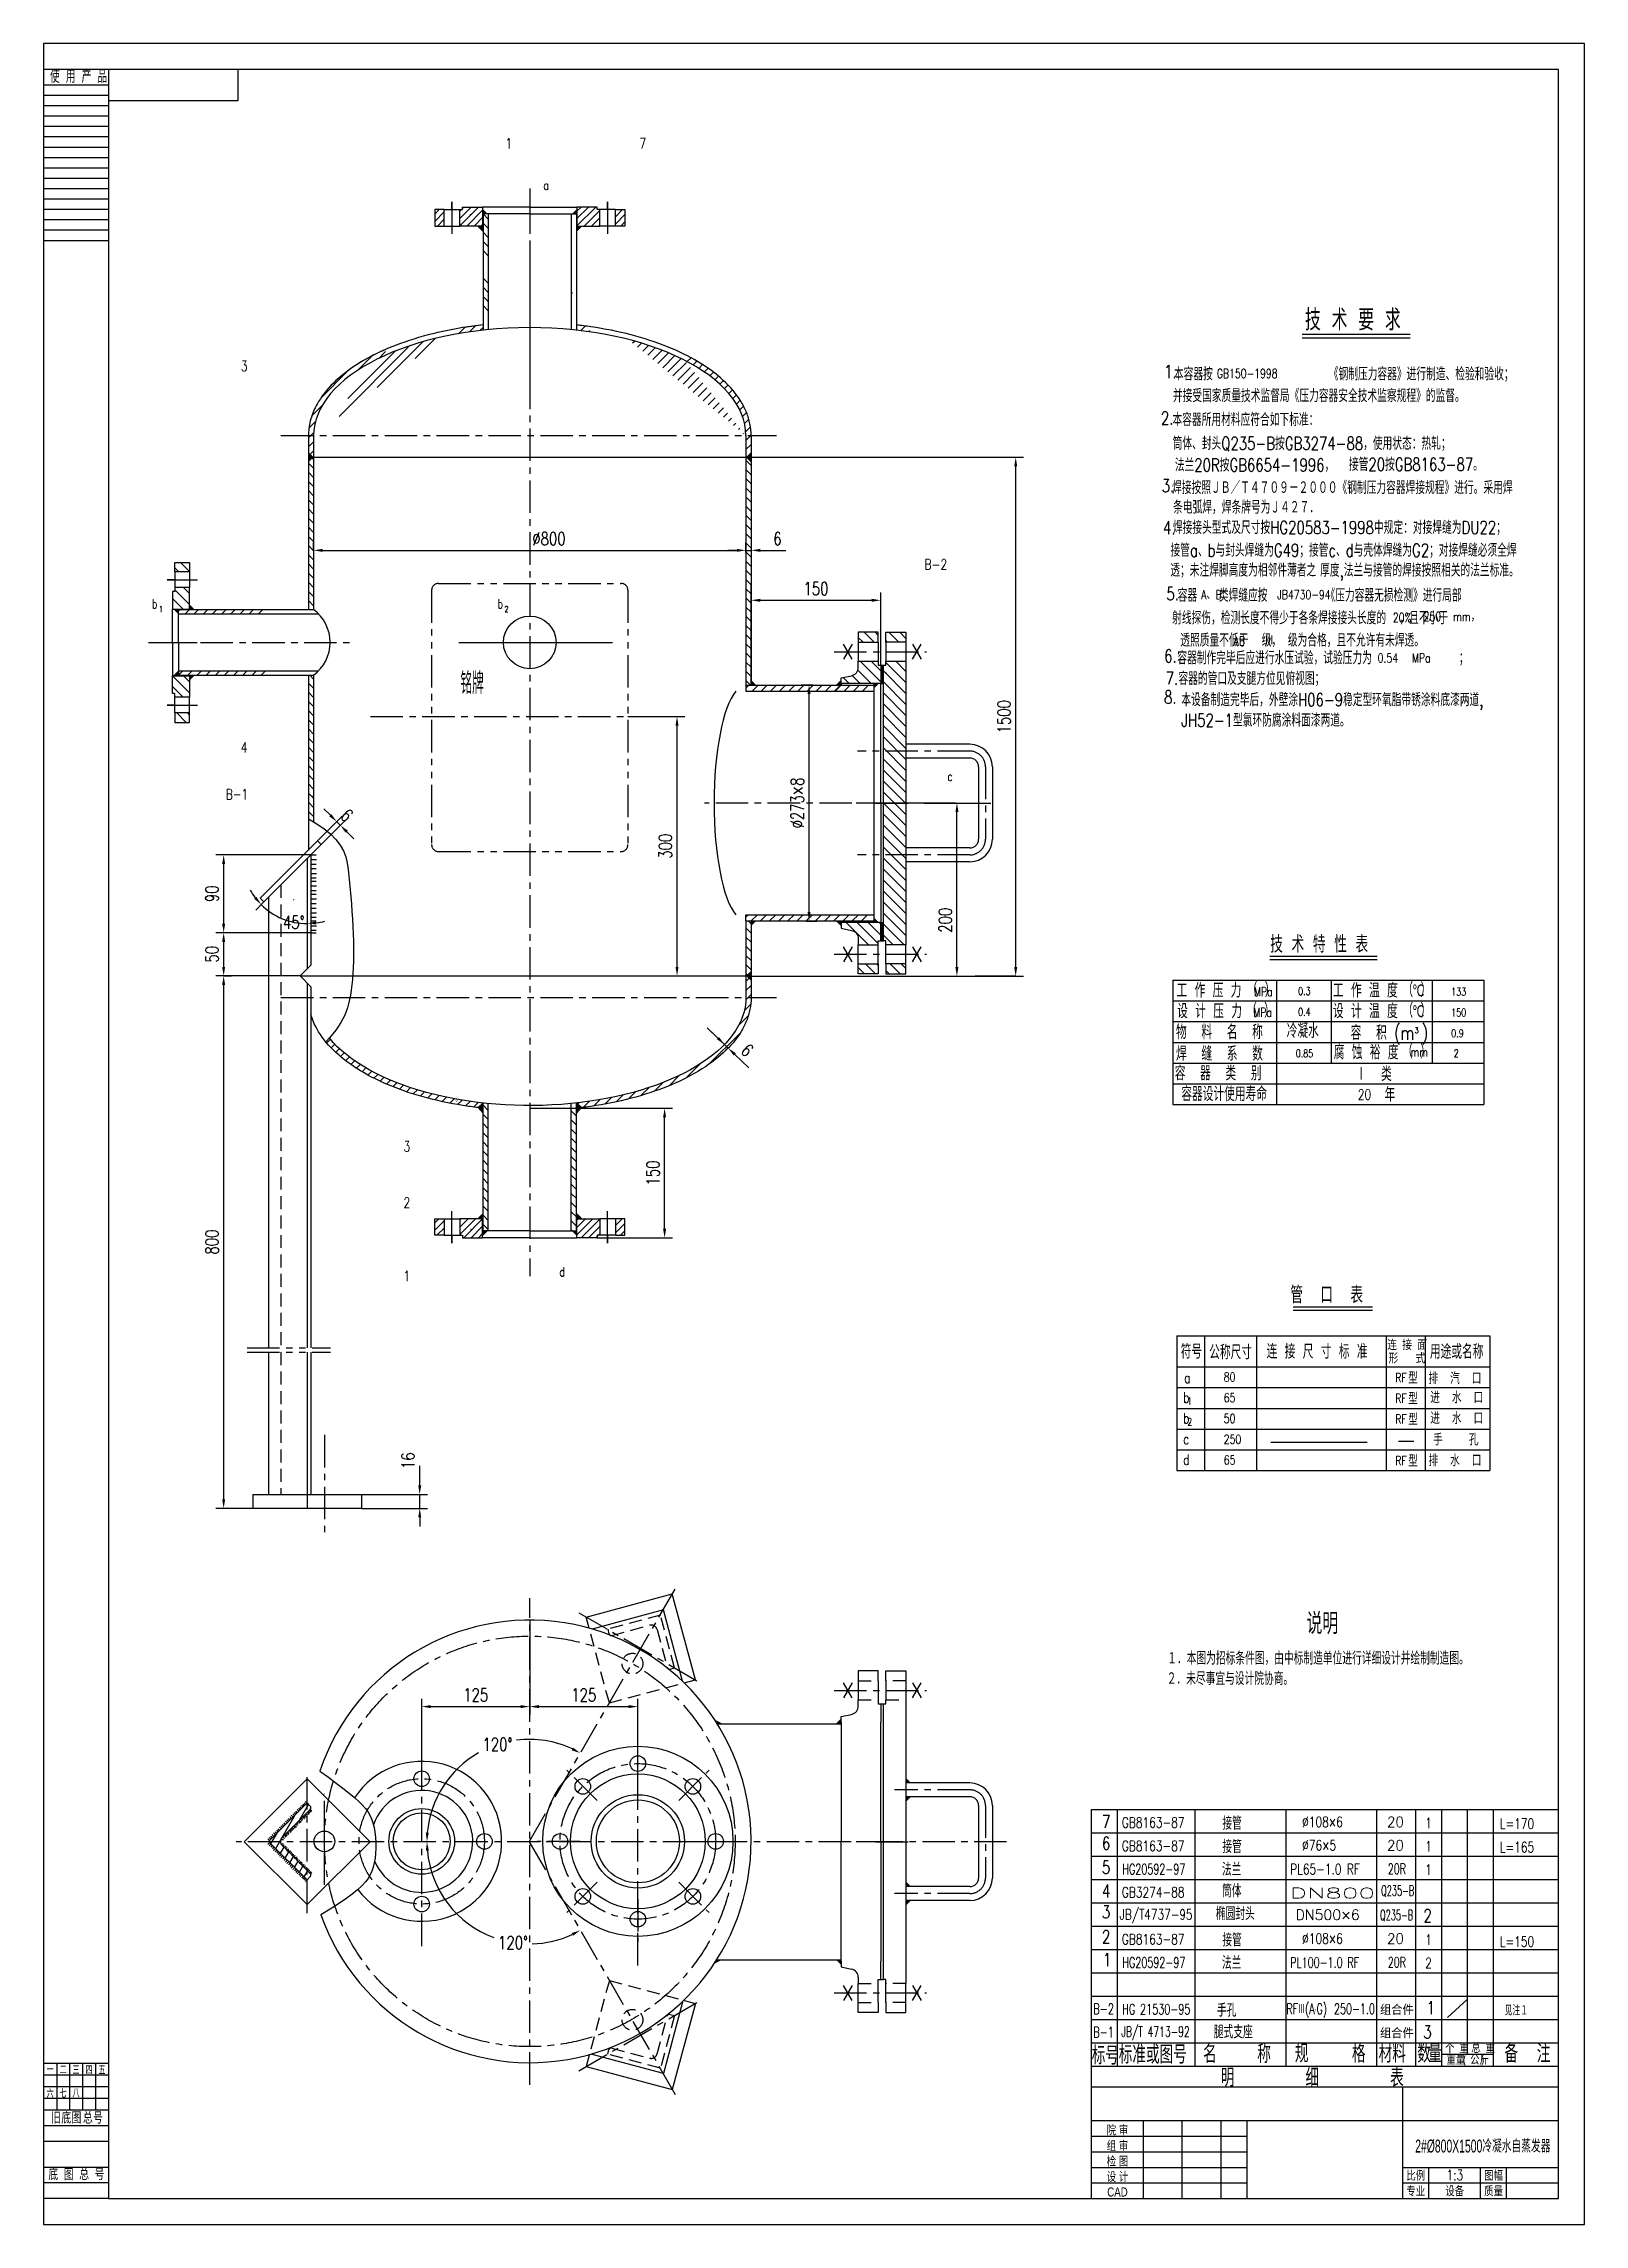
# Model space of a CAD drawing. Extents: x 0 to 5883, y 0 to 2523.
# Drawn here: x 2034 to 3816, y 0 to 2523 of the extents above; entities that cross this region are included whole.
import ezdxf
from ezdxf.enums import TextEntityAlignment as Align

# ---------------------------------------------------------------- set-up
doc = ezdxf.new("R2010")
doc.units = 0
doc.header["$LTSCALE"] = 30
doc.header["$MEASUREMENT"] = 0
for name, pattern in [('CENTER', [2, 1.25, -0.25, 0.25, -0.25]), ('DASHED', [0.75, 0.5, -0.25]), ('PHANTOM', [2.5, 1.25, -0.25, 0.25, -0.25, 0.25, -0.25])]:
    doc.linetypes.add(name, pattern=pattern)
doc.layers.get('0').update_dxf_attribs({"linetype": 'CONTINUOUS'})
doc.layers.get('DEFPOINTS').update_dxf_attribs({"linetype": 'CONTINUOUS'})
for name, color, linetype in [('00', 7, 'CONTINUOUS'), ('1', 1, 'CONTINUOUS'), ('24', 2, 'CONTINUOUS'), ('44', 4, 'CONTINUOUS'), ('border', 7, 'CONTINUOUS'), ('TK-02', 1, 'CONTINUOUS'), ('TK-03', 3, 'CONTINUOUS'), ('YHBLX', 1, 'CONTINUOUS'), ('YHBORD', 7, 'CONTINUOUS'), ('YHCENTER', 4, 'CENTER'), ('YHDASHED', 2, 'DASHED'), ('YHDIM', 1, 'CONTINUOUS'), ('YHJH', 1, 'CONTINUOUS'), ('YHPHANTOM', 6, 'PHANTOM'), ('YHPMX', 1, 'CONTINUOUS'), ('YHSOLID', 7, 'CONTINUOUS'), ('YHTEXT', 3, 'CONTINUOUS'), ('YHTHIN', 1, 'CONTINUOUS'), ('YHXDHX', 4, 'CENTER'), ('文字', 3, 'CONTINUOUS')]:
    doc.layers.add(name, color=color, linetype=linetype)
doc.styles.add('HZKT', font='ROMANS', dxfattribs={"width": 0.75, "bigfont": 'HZKT'})
doc.styles.add('SIMPLEX', font='romans.shx', dxfattribs={"width": 0.75, "bigfont": 'hztxt.shx'})
doc.styles.add('UMHZ', font='ROMANS.shx', dxfattribs={"width": 0.75, "bigfont": 'gbcbig.shx'})
doc.styles.add('中大图框', font='azd tukuang.shx', dxfattribs={"width": 0.67, "bigfont": 'tukuang.shx'})
doc.dimstyles.get("Standard").update_dxf_attribs({"dimtxt": 0.18, "dimasz": 0.18, "dimexe": 0.18, "dimexo": 0.0625, "dimgap": 0.09, "dimtad": 0, "dimtih": 1, "dimtoh": 1, "dimdec": 4, "dimzin": 0, "dimdsep": 46, "dimtxsty": 'Standard', "dimcen": 0.09, "dimadec": 0, "dimazin": 0, "dimtfac": 1, "dimtdec": 4, "dimtofl": 0, "dimtmove": 0, "dimatfit": 3, "dimfxl": 0, "dimtolj": 1, "dimtzin": 0, "dimarcsym": 0})
pattern_1 = [(45, (17046.0203, 15591.3406), (-4.2426407, 4.2426407), [])]
pattern_2 = [(225, (-11853.9797, -12116.0807), (4.2426407, -4.2426407), [])]
pattern_3 = [(135, (-11010.48, 15656.9255), (-6.363961, -6.363961), [])]
pattern_4 = [(315, (17017.52, -12368.0745), (6.363961, 6.363961), [])]
pattern_5 = [(45, (2033.7488, -5e-13), (-0.8838835, 0.8838835), []), (135, (2033.7488, -5e-13), (-0.8838835, -0.8838835), [])]
pattern_6 = [(315, (16720.14, -12707.238), (6.363961, 6.363961), [])]

msp = doc.modelspace()

# ---------------------------------------------------------------- texts
at = {"color": 3, "linetype": 'ByBlock', "char_height": 15, "attachment_point": 5, "style": 'UMHZ'}
for insert in [(2558.62, 555.24), (2576.62, 325.94)]:
    msp.add_mtext('120°', dxfattribs=dict(at, insert=insert))
at = {"layer": 'border', "color": 3, "linetype": 'Continuous', "style": 'UMHZ', "width": 0.75}
msp.add_text('1:3', height=12, dxfattribs=at).set_placement((3665.75, 57), align=Align.MIDDLE)
at = {"layer": 'TK-03', "style": 'HZKT', "width": 0.7}
for s, p in [('一', (2041.25, 178.72)), ('二', (2056.25, 178.72)), ('三', (2071.25, 178.72)), ('四', (2086.25, 178.72)), ('五', (2101.25, 178.72)), ('六', (2041.25, 152.11)), ('七', (2056.25, 152.11)), ('八', (2071.25, 152.11))]:
    msp.add_text(s, height=9, dxfattribs=at).set_placement(p, align=Align.MIDDLE)
for s, p in [('旧', (2042.37, 116.47)), ('底', (2054.22, 116.47)), ('图', (2066.07, 116.47)), ('总', (2079.29, 116.47)), ('号', (2090.94, 116.47)), ('   底 图 总 号 ', (2018.11, 51.14))]:
    msp.add_text(s, height=13.5, dxfattribs=at).set_placement(p)
at = {"layer": 'YHDIM', "color": 3, "style": 'UMHZ', "width": 0.75}
for s, p in [('%%C800', (2618.22, 1942.72)), ('150', (2927.02, 1884.98)), ('125', (2533.52, 605.03)), ('125', (2658.52, 605.03))]:
    msp.add_text(s, height=15, dxfattribs=at).set_placement(p, align=Align.CENTER)
for s, rotation, p in [('1500', 90, (3152.05, 1744.24)), ('%%c273×8', 90, (2913.03, 1644.43)), ('6', 315, (2379.15, 1624.91)), ('300', 90, (2760.34, 1594.43)), ('90', 90, (2235.95, 1539.37)), ('200', 90, (3084.06, 1508.81)), ('50', 90, (2235.95, 1469.37)), ('6', 315.9448, (2842.31, 1353.01)), ('150', 90, (2745.98, 1216.34)), ('800', 90, (2235.95, 1136.43)), ('16', 90, (2462.7, 883.5))]:
    msp.add_text(s, height=15, rotation=rotation, dxfattribs=at).set_placement(p, align=Align.CENTER)
at = {"layer": 'YHDIM', "width": 0.75}
for s, height, style, p in [('3', 6.55, 'HZKT', (3619.38, 1378.17)), ('L=170', 12, 'UMHZ', (3718, 457.52)), ('L=165', 12, 'UMHZ', (3718, 430.42)), ('L=150', 12, 'UMHZ', (3718, 321.15)), ('1', 15, 'SIMPLEX', (3633.36, 243.24)), ('见注１', 12, 'UMHZ', (3723.51, 241.69))]:
    msp.add_text(s, height=height, dxfattribs=dict(at, style=style)).set_placement(p)
at = {"layer": 'YHJH', "color": 3, "style": 'UMHZ', "width": 0.75}
for s, p in [('1', (2571.77, 2401.7)), ('7', (2726.93, 2401.7)), ('3', (2265.79, 2143.9)), ('B-2', (3065.66, 1914.63)), ('4', (2265.79, 1702.89)), ('B-1', (2257.39, 1648.59)), ('3', (2453.87, 1241.21)), ('2', (2453.87, 1176.16)), ('1', (2453.87, 1091.19))]:
    msp.add_text(s, height=12, dxfattribs=at).set_placement(p, align=Align.CENTER)
at = {"layer": 'YHJH', "style": 'SIMPLEX', "width": 0.75}
for s, height, p in [('标', 21, (3246.05, 185.1)), ('号', 21, (3261.65, 184.8)), ('标准或图号', 21, (3277.25, 186)), ('名    称', 21, (3374.75, 186.6)), ('规', 21, (3480.95, 187.2)), ('格', 21, (3546.95, 187.2)), ('材料', 21, (3577.85, 187.2)), ('数', 21, (3622.55, 187.2)), ('量', 21, (3635.15, 187.2)), ('个 重', 10.8, (3654.65, 198)), ('总 重', 10.8, (3684.95, 198.3)), ('备  注', 21, (3723.35, 187.2)), ('          明       细       表', 21, (3277.85, 159.3)), ('重量 公斤', 10.8, (3656.15, 184.8)), ('(', 7.5, (3675.35, 186.3)), (')', 7.5, (3696.35, 186.6))]:
    msp.add_text(s, height=height, dxfattribs=at).set_placement(p)
at = {"layer": 'YHTEXT'}
for s, height, style, width, p in [('a', 10.5, 'UMHZ', 0.75, (2611.83, 2353.82)), ('技 术 要 求', 24.375, 'SIMPLEX', 0.75, (3492.56, 2191.19)), ('1.', 15, 'SIMPLEX', 0.75, (3329.71, 2136.05)), ('本容器按                《钢制压力容器》进行制造、检验和验收；', 15, 'SIMPLEX', 0.75, (3341.01, 2133.29)), ('GB150-1998', 10.5, 'SIMPLEX', 0.75, (3390.66, 2136.14)), ('并接受国家质量技术监督局《压力容器安全技术监察规程》的监督。', 15, 'SIMPLEX', 0.75, (3339.86, 2108.17)), ('2.', 15, 'SIMPLEX', 0.75, (3326.07, 2082.23)), ('本容器所用材料应符合如下标准：', 15, 'SIMPLEX', 0.75, (3339.36, 2080.46)), ('筒体、封头Q235-B按GB3274-88，使用状态：热轧；\u3000\u3000\u3000\u3000\u3000\u3000\u3000\u3000', 15, 'SIMPLEX', 0.75, (3339.53, 2052.98)), ('法兰20R按GB6654-1996，\u3000\u3000\u3000\u3000\u3000\u3000\u3000\u3000', 15, 'SIMPLEX', 0.75, (3342.1, 2027.96)), ('接管20按GB8163-87。\u3000\u3000\u3000\u3000\u3000\u3000\u3000\u3000', 15, 'SIMPLEX', 0.75, (3543.43, 2028.7)), ('3.', 15, 'HZKT', 0.75, (3326.86, 2004.07)), ('焊接按照ＪＢ／Ｔ４７０９－２０００《钢制压力容器焊接规程》进行。采用焊', 15, 'SIMPLEX', 0.75, (3338.96, 2001.83)), ('条电弧焊，焊条牌号为Ｊ４２７．', 15, 'SIMPLEX', 0.75, (3340.08, 1979.12)), ('5.', 15, 'SIMPLEX', 0.75, (3332.34, 1879.05)), ('b', 10.5, 'UMHZ', 0.75, (2158.95, 1869.6)), ('b', 10.5, 'UMHZ', 0.75, (2558.77, 1869.6)), ('A、B', 10.5, 'SIMPLEX', 0.75, (3372.44, 1880.3)), ('JB4730-94', 10.5, 'SIMPLEX', 0.75, (3460.43, 1880.27)), ('20%', 10.5, 'SIMPLEX', 0.75, (3594.25, 1853.77)), ('250', 10.5, 'SIMPLEX', 0.75, (3629.85, 1854.94)), ('    mm，', 10.5, 'SIMPLEX', 0.75, (3640.47, 1854.73)), ('6.', 15, 'SIMPLEX', 0.75, (3329.78, 1807.04)), ('容器制作完毕后应进行水压试验，试验压力为            ；', 15, 'SIMPLEX', 0.75, (3344.98, 1804.84)), ('AB', 10.5, 'SIMPLEX', 0.75, (3410.11, 1826.73)), ('Ⅲ ', 10.5, 'SIMPLEX', 0.75, (3445.89, 1827.03)), ('0.54', 10.5, 'SIMPLEX', 0.75, (3576.63, 1807.01)), ('     MPa', 10.5, 'SIMPLEX', 0.75, (3586.88, 1807.07)), ('7.', 15, 'SIMPLEX', 0.75, (3331.41, 1781.36)), ('容器的管口及支腿方位见俯视图；', 15, 'SIMPLEX', 0.75, (3346.31, 1781)), ('c', 10.5, 'UMHZ', 0.75, (3079.15, 1669.91)), ('技 术 特 性 表', 19.5, 'SIMPLEX', 0.75, (3452.42, 1471.3)), ('（ ）', 16.5, 'SIMPLEX', 0.75, (3425.19, 1420.15)), ('（ ）', 16.5, 'SIMPLEX', 0.75, (3605.3, 1420.15)), ('工 作 压 力', 16.5, 'SIMPLEX', 0.75, (3344.11, 1419.39)), ('设 计 压 力', 16.5, 'SIMPLEX', 0.75, (3344.79, 1395.39)), ('（ ）', 16.5, 'SIMPLEX', 0.75, (3424.51, 1396.15)), ('MPa', 10.5, 'SIMPLEX', 0.75, (3433.51, 1420.9)), ('0.3', 9, 'SIMPLEX', 0.75, (3484.64, 1422.28)), ('设 计 温 度', 16.5, 'SIMPLEX', 0.75, (3524.96, 1395.39)), ('工 作 温 度', 16.5, 'SIMPLEX', 0.75, (3524.96, 1419.39)), ('（ ）', 16.5, 'SIMPLEX', 0.75, (3605.3, 1396.15)), ('℃', 13.5, 'SIMPLEX', 0.75, (3616.57, 1420.9)), ('133', 9, 'SIMPLEX', 0.75, (3661.72, 1421.57)), ('物  料  名  称', 16.5, 'SIMPLEX', 0.75, (3343.46, 1371.19)), ('MPa', 10.5, 'SIMPLEX', 0.75, (3432.83, 1396.9)), ('冷凝水', 16.5, 'SIMPLEX', 0.75, (3471.44, 1372.59)), ('0.4', 9, 'SIMPLEX', 0.75, (3484.64, 1398.28)), ('容  积 (m )', 16.5, 'SIMPLEX', 0.75, (3545.45, 1370.43)), ('℃', 13.5, 'SIMPLEX', 0.75, (3616.57, 1396.9)), ('150', 9, 'SIMPLEX', 0.75, (3661.72, 1397.57)), ('焊  缝  系  数', 16.5, 'SIMPLEX', 0.75, (3343.46, 1346.24)), ('腐 蚀 裕 度', 16.5, 'SIMPLEX', 0.75, (3525.87, 1347.75)), ('（ ）', 16.5, 'SIMPLEX', 0.75, (3604.99, 1348.85)), ('0.9', 9, 'SIMPLEX', 0.75, (3661.72, 1373.57)), ('容  器  类  别', 16.5, 'SIMPLEX', 0.75, (3341.97, 1323.56)), ('0.85', 9, 'SIMPLEX', 0.75, (3481.86, 1350.28)), ('Ⅰ  类', 16.5, 'SIMPLEX', 0.75, (3551.29, 1322.75)), ('mm', 10.5, 'SIMPLEX', 0.75, (3614.73, 1351.02)), ('2', 9, 'SIMPLEX', 0.75, (3664.65, 1350.28)), ('容器设计使用寿命', 16.5, 'SIMPLEX', 0.75, (3349.61, 1299.56)), ('20', 12, 'SIMPLEX', 0.75, (3553.82, 1301.15)), ('年', 16.5, 'SIMPLEX', 0.75, (3584.66, 1298.75)), ('d', 10.5, 'UMHZ', 0.75, (2630.22, 1096.83)), ('管  口  表', 19.5, 'SIMPLEX', 0.75, (3475.74, 1065.67)), ('符号', 16.5, 'SIMPLEX', 0.75, (3348.88, 1001.62)), ('公称尺寸', 16.5, 'SIMPLEX', 0.75, (3381.84, 1000.88)), ('连 接 尺 寸 标 准', 16.5, 'SIMPLEX', 0.75, (3448.3, 1001.62)), ('连 接 面', 12, 'SIMPLEX', 0.75, (3587.7, 1011.51)), ('用途或名称', 16.5, 'SIMPLEX', 0.75, (3637.11, 1001.46)), ('80', 10.5, 'SIMPLEX', 0.75, (3398.67, 975.14)), ('形   式', 12, 'SIMPLEX', 0.75, (3589.17, 996)), ('RF', 10.5, 'SIMPLEX', 0.75, (3597.06, 974.41)), ('型', 13.5, 'SIMPLEX', 0.75, (3612.01, 972.61)), ('排  汽  口', 13.5, 'SIMPLEX', 0.75, (3635.46, 972.1)), ('b', 12, 'SIMPLEX', 0.75, (3351.53, 950.64)), ('a', 12, 'SIMPLEX', 0.75, (3352.76, 973.41)), ('65', 10.5, 'SIMPLEX', 0.75, (3398.67, 951.14)), ('RF', 10.5, 'SIMPLEX', 0.75, (3597.06, 950.41)), ('型', 13.5, 'SIMPLEX', 0.75, (3612.01, 948.61)), ('进  水  口', 13.5, 'SIMPLEX', 0.75, (3637.53, 950)), ('b', 12, 'SIMPLEX', 0.75, (3351.53, 926.64)), ('50', 10.5, 'SIMPLEX', 0.75, (3398.67, 927.14)), ('RF', 10.5, 'SIMPLEX', 0.75, (3597.06, 926.41)), ('型', 13.5, 'SIMPLEX', 0.75, (3612.01, 924.61)), ('进  水  口', 13.5, 'SIMPLEX', 0.75, (3637.53, 926)), ('c', 12, 'SIMPLEX', 0.75, (3351.53, 902.64)), ('250', 10.5, 'SIMPLEX', 0.75, (3398.67, 903.14)), ('手    孔', 13.5, 'SIMPLEX', 0.75, (3640.86, 901.26)), ('d', 12, 'SIMPLEX', 0.75, (3351.53, 878.64)), ('65', 10.5, 'SIMPLEX', 0.75, (3398.67, 879.14)), ('RF', 10.5, 'SIMPLEX', 0.75, (3597.06, 878.41)), ('型', 13.5, 'SIMPLEX', 0.75, (3612.01, 876.61)), ('排  水  口', 13.5, 'SIMPLEX', 0.75, (3635.46, 877.13)), ('说明', 24.375, 'SIMPLEX', 0.75, (3494.42, 683)), ('１．本图为招标条件图，由中标制造单位进行详细设计并绘制制造图。', 15, 'SIMPLEX', 0.75, (3333.31, 647.49)), ('２．未尽事宜与设计院协商。', 15, 'SIMPLEX', 0.75, (3332.7, 624.02)), ('7', 15, 'UMHZ', 0.75, (3257.78, 458.53)), ('GB8163-87', 12, 'UMHZ', 0.75, (3280.91, 458.89)), ('接管', 15, 'UMHZ', 0.75, (3397.08, 456.56)), ('%%C108×6', 12, 'UMHZ', 0.75, (3489.3, 459.59)), ('1', 12, 'UMHZ', 0.75, (3631.79, 458.23)), ('6', 15, 'UMHZ', 0.75, (3257.78, 433.38)), ('GB8163-87', 12, 'UMHZ', 0.75, (3280.91, 431.89)), ('接管', 15, 'UMHZ', 0.75, (3397.08, 429.56)), ('%%C76×5', 12, 'UMHZ', 0.75, (3489.3, 432.59)), ('1', 12, 'UMHZ', 0.75, (3631.79, 431.23)), ('5', 15, 'UMHZ', 0.75, (3257.78, 405.72)), ('HG20592-97', 12, 'UMHZ', 0.678089, (3281.33, 404.98)), ('法兰', 15, 'UMHZ', 0.75, (3396.56, 403.22)), ('PL65-1.0 RF', 12, 'UMHZ', 0.75, (3475.46, 404.95)), ('1', 12, 'UMHZ', 0.75, (3631.79, 404.49)), ('4', 15, 'UMHZ', 0.75, (3257.78, 378.05)), ('GB3274-88', 12, 'UMHZ', 0.75, (3280.91, 378.27)), ('筒体', 15, 'UMHZ', 0.75, (3396.76, 378.27)), ('3', 15, 'UMHZ', 0.75, (3257.78, 354.1)), ('椭圆封头', 15, 'UMHZ', 0.75, (3389.57, 352)), ('2', 15, 'UMHZ', 0.75, (3629.74, 349.54)), ('2', 15, 'UMHZ', 0.75, (3257.78, 325.23)), ('GB8163-87', 12, 'UMHZ', 0.75, (3280.91, 323.89)), ('接管', 15, 'UMHZ', 0.75, (3397.08, 321.56)), ('%%C108×6', 12, 'UMHZ', 0.75, (3489.3, 324.59)), ('1', 12, 'UMHZ', 0.75, (3631.79, 323.23)), ('1', 15, 'UMHZ', 0.75, (3259.04, 298.82)), ('HG20592-97', 12, 'UMHZ', 0.678089, (3281.33, 296.98)), ('法兰', 15, 'UMHZ', 0.75, (3396.56, 295.22)), ('PL100-1.0 RF', 12, 'UMHZ', 0.678089, (3475.46, 296.95)), ('2', 12, 'UMHZ', 0.75, (3631.79, 296.49)), ('手孔', 15, 'UMHZ', 0.75, (3390.8, 240.29)), ('腿式支座', 15, 'UMHZ', 0.75, (3387.21, 215.18)), ('3', 15, 'UMHZ', 0.75, (3629.46, 215.23))]:
    msp.add_text(s, height=height, dxfattribs=dict(at, style=style, width=width)).set_placement(p)
at = {"layer": 'YHTEXT', "color": 3, "style": 'HZKT', "width": 0.75}
for s, p in [('4.', (3328.43, 1955.38)), ('焊接接头型式及尺寸按HG20583-1998中规定：对接焊缝为DU22；', (3339.85, 1955.66)), ('接管a、b与封头焊缝为G49；接管c、d与壳体焊缝为G2；对接焊缝必须全焊', (3337.06, 1929.4)), ('透；未注焊脚高度为相邻件薄者之', (3336.83, 1906.31)), ('厚度,法兰与接管的焊接按照相关的法兰标准。', (3510.15, 1906.29)), ('容器   类焊缝应按        《压力容器无损检测》进行局部', (3345.33, 1877.25)), ('   射线探伤，检测长度不得少于各条焊接接头长度的  ，且不小于   ', (3313.84, 1851.12)), ('透照质量不低于  级， 级为合格，且不允许有未焊透。', (3348.39, 1825.29))]:
    msp.add_text(s, height=15, dxfattribs=at).set_placement(p)
at = {"layer": 'YHTEXT', "ltscale": 15, "style": 'UMHZ', "width": 0.75}
for s, height, p in [('1', 6.82, (2166.97, 1865.41)), ('2', 6.82, (2566.79, 1865.41)), ('1', 8.56, (3356.56, 948.21)), ('2', 8.56, (3356.56, 924.21))]:
    msp.add_text(s, height=height, dxfattribs=at).set_placement(p)
at = {"layer": 'YHTEXT', "style": 'UMHZ'}
for s, width, p, p2 in [('20   ', 0.730797, (3587.45, 459.66), (3630.46, 459.66)), ('20   ', 0.730797, (3587.45, 432.66), (3630.46, 432.66)), ('20R    ', 0.519118, (3588.43, 405.33), (3631.44, 405.33)), ('DN800', 1.7262, (3474.96, 377.23), (3573.6, 377.23)), ('Q235-B ', 0.501814, (3580.67, 380.1), (3623.68, 380.1)), ('JB/T4737-95', 0.678089, (3278.14, 352.58), (3362.61, 352.58)), ('DN500×6   ', 0.857582, (3481.77, 352.24), (3580.41, 352.24)), ('Q235-B ', 0.501814, (3579.38, 351.8), (3622.39, 351.8)), ('20   ', 0.730797, (3587.45, 324.66), (3630.46, 324.66)), ('20R    ', 0.519118, (3588.43, 297.33), (3631.44, 297.33)), ('B-2', 0.659528, (3247.62, 243.38), (3271.74, 243.38)), ('HG 21530-95 ', 0.588938, (3281.19, 242.95), (3365.66, 242.95)), ('组合件', 1.514252, (3579.47, 242.23), (3618.36, 242.23)), ('B-1', 0.727756, (3247.62, 216.38), (3271.74, 216.38)), ('JB/T 4713-92 ', 0.562066, (3280.17, 216.96), (3364.65, 216.96)), ('组合件', 1.514252, (3579.47, 215.23), (3618.36, 215.23))]:
    msp.add_text(s, height=12, dxfattribs=dict(at, width=width)).set_placement(p, p2, align=Align.FIT)
at = {"layer": '文字', "color": 3, "linetype": 'Continuous', "lineweight": 25, "style": '中大图框'}
for s, height, width, p in [('院 审', 10.5, 0.8, (3275.75, 109.5)), ('检 图', 10.5, 0.8, (3275.75, 73.5)), ('组 审', 10.5, 0.8, (3275.75, 91.5)), ('2#%%C800X1500冷凝水自蒸发器', 15, 0.6, (3698.27, 91.18)), ('设 计', 10.5, 0.8, (3275.75, 55.5)), ('比例', 10.5, 0.8, (3620.75, 57)), ('图幅', 10.5, 0.8, (3710.75, 57)), ('CAD', 10.5, 0.8, (3275.75, 37.5)), ('专业', 10.5, 0.8, (3620.75, 39)), ('设备', 10.5, 0.8, (3665.75, 39)), ('质量', 10.5, 0.8, (3710.75, 39))]:
    msp.add_text(s, height=height, dxfattribs=dict(at, width=width)).set_placement(p, align=Align.MIDDLE)

# ---------------------------------------------------------------- blocks, each defined once
blk = doc.blocks.new('TUKUANG2')
at = {"layer": 'YHTHIN'}
for p, q in [((0, 0), (-25, 0)), ((0, -6), (-25, -6)), ((0, -10), (-25, -10)), ((0, -14), (-25, -14)), ((0, -18), (-25, -18)), ((0, -22), (-25, -22)), ((0, -26), (-25, -26)), ((0, -30), (-25, -30)), ((0, -34), (-25, -34)), ((0, -38), (-25, -38)), ((0, -42), (-25, -42)), ((0, -46), (-25, -46)), ((0, -50), (-25, -50)), ((0, -54), (-25, -54)), ((0, -58), (-25, -58)), ((0, -62), (-25, -62)), ((0, -66), (-25, -66))]:
    blk.add_line(p, q, dxfattribs=at)
at = {"layer": 'TK-03', "style": 'HZKT', "width": 0.7}
blk.add_text('使 用 产 品', height=5, dxfattribs=at).set_placement((-22.49, -5.14))
blk = doc.blocks.new('14941')
at = {"layer": 'YHSOLID'}
blk.add_lwpolyline([(0, 0), (63, 0), (63, 5.3, 0.414214), (60.3, 8), (15, 8, -0.414214), (8, 15), (8, 60.3, 0.414214), (5.3, 63), (0, 63)], format="xyb", close=True, dxfattribs=at)
blk = doc.blocks.new('*D7')
at = {"layer": 'DEFPOINTS', "color": 0}
for p in [(2596, 599), (2721, 599), (2721, 553.1)]:
    blk.add_point(p, dxfattribs=at)
at = {"layer": 'YHDIM', "color": 1, "lineweight": -2}
for p, q in [((2596, 599), (2596, 608)), ((2721, 553.1), (2721, 608)), ((2606.5, 599), (2710.5, 599))]:
    blk.add_line(p, q, dxfattribs=at)
at = {"layer": 'YHDIM', "color": 1}
for points in [[(2606.5, 600.8), (2606.5, 597.3), (2596, 599)], [(2710.5, 600.8), (2710.5, 597.3), (2721, 599)]]:
    blk.add_solid(points, dxfattribs=at)
blk = doc.blocks.new('*D8')
at = {"layer": 'DEFPOINTS', "color": 0}
for p in [(2596, 699.1), (2596, 599), (2471, 535.6)]:
    blk.add_point(p, dxfattribs=at)
at = {"layer": 'YHDIM', "color": 1, "lineweight": -2}
for p, q in [((2596, 699.1), (2596, 590)), ((2471, 535.6), (2471, 608)), ((2481.5, 599), (2585.5, 599))]:
    blk.add_line(p, q, dxfattribs=at)
at = {"layer": 'YHDIM', "color": 1}
for points in [[(2481.5, 600.8), (2481.5, 597.3), (2471, 599)], [(2585.5, 600.8), (2585.5, 597.3), (2596, 599)]]:
    blk.add_solid(points, dxfattribs=at)
blk = doc.blocks.new('A$C312A28C5')
at = {"layer": 'YHTEXT', "style": 'SIMPLEX', "width": 0.75}
blk.add_text('8.', height=100, dxfattribs=at).set_placement((0, 178))
at = {"layer": 'YHTEXT', "color": 3, "style": 'UMHZ', "width": 0.75}
for s, p in [('本设备制造完毕后，外壁涂H06-9稳定型环氧脂带锈涂料底漆两道,', (133, 158)), ('JH52-1型氯环防腐涂料面漆两道。', (133, 0))]:
    blk.add_text(s, height=100, dxfattribs=at).set_placement(p)
blk = doc.blocks.new('A$C29BD17D1')
at = {"layer": 'YHTEXT', "style": 'UMHZ', "width": 0.75}
blk.add_text('RFⅢ(A·G)\u3000250-1.0', height=12, dxfattribs=at).set_placement((0, 0))
blk = doc.blocks.new('*D28')
at = {"layer": 'DEFPOINTS', "color": 0}
for p in [(2650, 1291.3), (2752, 1291.3), (2674, 1141.3)]:
    blk.add_point(p, dxfattribs=at)
at = {"layer": 'YHDIM', "color": 1, "lineweight": -2}
for p, q in [((2650, 1291.3), (2761, 1291.3)), ((2752, 1151.8), (2752, 1280.8)), ((2674, 1141.3), (2761, 1141.3))]:
    blk.add_line(p, q, dxfattribs=at)
at = {"layer": 'YHDIM', "color": 1}
for points in [[(2750.2, 1280.8), (2753.7, 1280.8), (2752, 1291.3)], [(2750.2, 1151.8), (2753.7, 1151.8), (2752, 1141.3)]]:
    blk.add_solid(points, dxfattribs=at)
blk = doc.blocks.new('A$C42D50D6B')
at = {"layer": 'YHCENTER'}
blk.add_line((0, 156.2), (356.9, 156.2), dxfattribs=at)
at = {"layer": 'YHPHANTOM'}
for p, q in [((78.8, 310.3), (289.8, 310.3)), ((70.8, 302.3), (70.8, 8)), ((297.8, 302.3), (297.8, 8)), ((78.8, 0), (289.8, 0))]:
    blk.add_line(p, q, dxfattribs=at)
for centre, start, end in [((78.8, 302.3), 90, 180), ((289.8, 302.3), 0, 90), ((78.8, 8), 180, 270), ((289.8, 8), 270, 0)]:
    blk.add_arc(centre, 8, start, end, dxfattribs=at)
at = {"layer": 'YHDIM', "style": 'UMHZ', "width": 0.75}
blk.add_text('铭牌', height=25, dxfattribs=at).set_placement((104.1, 182.3))
blk = doc.blocks.new('*D29')
at = {"layer": 'DEFPOINTS', "color": 0}
for p in [(2346, 1936.3), (2846, 1936.7), (2846, 1934.8)]:
    blk.add_point(p, dxfattribs=at)
at = {"layer": 'YHDIM', "color": 1, "lineweight": -2}
for p, q in [((2346, 1936.3), (2346, 1945.7)), ((2846, 1934.8), (2846, 1945.7)), ((2356.5, 1936.7), (2835.5, 1936.7))]:
    blk.add_line(p, q, dxfattribs=at)
at = {"layer": 'YHDIM', "color": 1}
for points in [[(2356.5, 1938.5), (2356.5, 1935), (2346, 1936.7)], [(2835.5, 1938.5), (2835.5, 1935), (2846, 1936.7)]]:
    blk.add_solid(points, dxfattribs=at)
blk = doc.blocks.new('*D30')
at = {"layer": 'DEFPOINTS', "color": 0, "ltscale": 15}
for p in [(2846, 1936.7), (2852, 1939.4), (2852, 1936.7)]:
    blk.add_point(p, dxfattribs=at)
at = {"layer": 'YHDIM', "color": 1, "lineweight": -2, "ltscale": 15}
for p, q in [((2846, 1936.7), (2846, 1945.7)), ((2835.5, 1936.7), (2825, 1936.7)), ((2846, 1936.7), (2852, 1936.7)), ((2852, 1939.4), (2852, 1927.7)), ((2862.5, 1936.7), (2892, 1936.7))]:
    blk.add_line(p, q, dxfattribs=at)
at = {"layer": 'YHDIM', "color": 1, "ltscale": 15}
for points in [[(2835.5, 1938.5), (2835.5, 1935), (2846, 1936.7)], [(2862.5, 1938.5), (2862.5, 1935), (2852, 1936.7)]]:
    blk.add_solid(points, dxfattribs=at)
at = {"layer": 'YHDIM', "color": 3, "ltscale": 15, "insert": (2882.5, 1950.2), "char_height": 15, "attachment_point": 5, "style": 'UMHZ'}
blk.add_mtext('6 ', dxfattribs=at)
blk = doc.blocks.new('*D31')
at = {"layer": 'DEFPOINTS', "color": 0}
for p in [(2821.1, 1365), (2825.4, 1360.8), (2825.5, 1360.9)]:
    blk.add_point(p, dxfattribs=at)
at = {"layer": 'YHDIM', "color": 1, "lineweight": -2}
for p, q in [((2813.6, 1372.4), (2806.1, 1379.7)), ((2821.1, 1365), (2827.4, 1371.6)), ((2821.2, 1365.1), (2825.5, 1360.9)), ((2825.4, 1360.8), (2831.8, 1367.4)), ((2833, 1353.6), (2849.2, 1338))]:
    blk.add_line(p, q, dxfattribs=at)
at = {"layer": 'YHDIM', "color": 1}
for points in [[(2814.9, 1373.7), (2812.4, 1371.2), (2821.2, 1365.1)], [(2834.3, 1354.9), (2831.8, 1352.4), (2825.5, 1360.9)]]:
    blk.add_solid(points, dxfattribs=at)
blk = doc.blocks.new('*D32')
at = {"layer": 'DEFPOINTS', "color": 0}
for p in [(2709.5, 1744.4), (2766.3, 1744.4), (2596, 1444.4)]:
    blk.add_point(p, dxfattribs=at)
at = {"layer": 'YHDIM', "color": 1, "lineweight": -2}
for p, q in [((2709.5, 1744.4), (2775.3, 1744.4)), ((2766.3, 1454.9), (2766.3, 1733.9)), ((2596, 1444.4), (2775.3, 1444.4))]:
    blk.add_line(p, q, dxfattribs=at)
at = {"layer": 'YHDIM', "color": 1}
for points in [[(2764.6, 1733.9), (2768.1, 1733.9), (2766.3, 1744.4)], [(2764.6, 1454.9), (2768.1, 1454.9), (2766.3, 1444.4)]]:
    blk.add_solid(points, dxfattribs=at)
blk = doc.blocks.new('*D33')
at = {"layer": 'DEFPOINTS', "color": 0}
for p in [(2242, 1494.3), (2342.9, 1494.3), (2330.4, 1444.4)]:
    blk.add_point(p, dxfattribs=at)
at = {"layer": 'YHDIM', "color": 1, "lineweight": -2}
for p, q in [((2342.9, 1494.3), (2233, 1494.3)), ((2242, 1454.9), (2242, 1483.8)), ((2330.4, 1444.4), (2233, 1444.4))]:
    blk.add_line(p, q, dxfattribs=at)
at = {"layer": 'YHDIM', "color": 1}
for points in [[(2240.2, 1483.8), (2243.7, 1483.8), (2242, 1494.3)], [(2240.2, 1454.9), (2243.7, 1454.9), (2242, 1444.4)]]:
    blk.add_solid(points, dxfattribs=at)
blk = doc.blocks.new('*D34')
at = {"layer": 'DEFPOINTS', "color": 0}
for p in [(2242, 1584.4), (2342.9, 1584.4), (2242, 1494.3)]:
    blk.add_point(p, dxfattribs=at)
at = {"layer": 'YHDIM', "color": 1, "lineweight": -2}
for p, q in [((2342.9, 1584.4), (2233, 1584.4)), ((2242, 1504.8), (2242, 1573.9)), ((2242, 1494.3), (2233, 1494.3))]:
    blk.add_line(p, q, dxfattribs=at)
at = {"layer": 'YHDIM', "color": 1}
for points in [[(2240.2, 1573.9), (2243.7, 1573.9), (2242, 1584.4)], [(2240.2, 1504.8), (2243.7, 1504.8), (2242, 1494.3)]]:
    blk.add_solid(points, dxfattribs=at)
blk = doc.blocks.new('*D35')
at = {"layer": 'DEFPOINTS', "color": 0}
for p in [(2242, 1444.4), (2242, 1444.4), (2275.5, 828.4)]:
    blk.add_point(p, dxfattribs=at)
at = {"layer": 'YHDIM', "color": 1, "lineweight": -2}
for p, q in [((2242, 1444.4), (2251, 1444.4)), ((2242, 838.9), (2242, 1433.9)), ((2275.5, 828.4), (2233, 828.4))]:
    blk.add_line(p, q, dxfattribs=at)
at = {"layer": 'YHDIM', "color": 1}
for points in [[(2240.2, 1433.9), (2243.7, 1433.9), (2242, 1444.4)], [(2240.2, 838.9), (2243.7, 838.9), (2242, 828.4)]]:
    blk.add_solid(points, dxfattribs=at)
blk = doc.blocks.new('*D36')
at = {"layer": 'DEFPOINTS', "color": 0}
for p in [(2401.5, 844.4), (2468.7, 844.4), (2401.5, 828.4)]:
    blk.add_point(p, dxfattribs=at)
at = {"layer": 'YHDIM', "color": 1, "lineweight": -2}
for p, q in [((2468.7, 854.9), (2468.7, 877.4)), ((2401.5, 844.4), (2477.7, 844.4)), ((2468.7, 828.4), (2468.7, 844.4)), ((2401.5, 828.4), (2477.7, 828.4)), ((2468.7, 817.9), (2468.7, 807.4))]:
    blk.add_line(p, q, dxfattribs=at)
at = {"layer": 'YHDIM', "color": 1}
for points in [[(2467, 854.9), (2470.5, 854.9), (2468.7, 844.4)], [(2467, 817.9), (2470.5, 817.9), (2468.7, 828.4)]]:
    blk.add_solid(points, dxfattribs=at)
blk = doc.blocks.new('*D24')
at = {"layer": 'DEFPOINTS', "color": 0}
for p in [(3002, 1879), (2852, 1865.2), (3002, 1803.9)]:
    blk.add_point(p, dxfattribs=at)
at = {"layer": 'YHDIM', "color": 1, "lineweight": -2}
for p, q in [((2852, 1865.2), (2852, 1888)), ((2862.5, 1879), (2991.5, 1879)), ((3002, 1803.9), (3002, 1888))]:
    blk.add_line(p, q, dxfattribs=at)
at = {"layer": 'YHDIM', "color": 1}
for points in [[(2862.5, 1880.7), (2862.5, 1877.2), (2852, 1879)], [(2991.5, 1880.7), (2991.5, 1877.2), (3002, 1879)]]:
    blk.add_solid(points, dxfattribs=at)
blk = doc.blocks.new('*D25')
at = {"layer": 'DEFPOINTS', "color": 0}
for p in [(2919, 1780.9), (2923.7, 1780.9), (2915.9, 1507.9)]:
    blk.add_point(p, dxfattribs=at)
at = {"layer": 'YHDIM', "color": 1, "lineweight": -2}
for p, q in [((2923.7, 1780.9), (2910, 1780.9)), ((2919, 1518.4), (2919, 1770.4)), ((2915.9, 1507.9), (2928, 1507.9))]:
    blk.add_line(p, q, dxfattribs=at)
at = {"layer": 'YHDIM', "color": 1}
for points in [[(2917.3, 1770.4), (2920.8, 1770.4), (2919, 1780.9)], [(2917.3, 1518.4), (2920.8, 1518.4), (2919, 1507.9)]]:
    blk.add_solid(points, dxfattribs=at)
blk = doc.blocks.new('*D26')
at = {"layer": 'DEFPOINTS', "color": 0}
for p in [(2354.7, 1596.3), (2338.4, 1579.9), (2288.5, 1530), (2300.9, 1515), (2338.4, 1452.4)]:
    blk.add_point(p, dxfattribs=at)
at = {"layer": 'YHDIM', "color": 1, "lineweight": -2}
blk.add_line((2288.5, 1530), (2279, 1520.6), dxfattribs=at)
for start, end in [(208.9397, 216.9698), (225, 270), (278.0302, 286.0603)]:
    blk.add_arc((2338.4, 1579.9), 75, start, end, dxfattribs=at)
at = {"layer": 'YHDIM', "color": 1}
for points in [[(2279.8, 1536), (2277.2, 1533.7), (2285.4, 1526.9)], [(2349, 1504), (2348.8, 1507.4), (2338.4, 1505)]]:
    blk.add_solid(points, dxfattribs=at)
at = {"layer": 'YHDIM', "color": 3, "insert": (2323.1, 1506.5), "char_height": 15, "attachment_point": 5, "style": 'UMHZ'}
blk.add_mtext('45°', dxfattribs=at)
blk = doc.blocks.new('*D27')
at = {"layer": 'DEFPOINTS', "color": 0}
for p in [(2377, 1618.5), (2350.5, 1600.5), (2354.7, 1596.3)]:
    blk.add_point(p, dxfattribs=at)
at = {"layer": 'YHDIM', "color": 1, "lineweight": -2}
for p, q in [((2350.5, 1600.5), (2379.1, 1629.2)), ((2354.7, 1596.3), (2383.4, 1624.9)), ((2365.4, 1630.2), (2357.9, 1637.6)), ((2372.8, 1622.8), (2377, 1618.5)), ((2384.4, 1611.1), (2391.9, 1603.7))]:
    blk.add_line(p, q, dxfattribs=at)
at = {"layer": 'YHDIM', "color": 1}
for points in [[(2366.6, 1631.5), (2364.1, 1629), (2372.8, 1622.8)], [(2385.7, 1612.4), (2383.2, 1609.9), (2377, 1618.5)]]:
    blk.add_solid(points, dxfattribs=at)

# ---------------------------------------------------------------- dimensions: what is measured, and where the dimension line sits
at = {"layer": 'YHDIM'}
for base, p1, p2, text, picture, middle in [((2846.02, 1936.72), (2346.02, 1936.33), (2846.02, 1934.84), ' ', '*D29', (2596.02, 1936.72)), ((2852.02, 1936.72), (2846.02, 1936.72), (2852.02, 1939.44), '6 ', '*D30', (2882.5, 1950.22))]:
    dim = msp.add_linear_dim(base=base, p1=p1, p2=p2, text=text, dimstyle='Standard', override={"dimtxt": 15, "dimasz": 10.5, "dimexe": 9, "dimexo": 0, "dimgap": 6, "dimtad": 1, "dimtih": 0, "dimtoh": 0, "dimdec": 1, "dimzin": 8, "dimtxsty": 'UMHZ', "dimcen": 6, "dimclrd": 1, "dimclre": 1, "dimclrt": 3, "dimtdec": 1, "dimtofl": 1, "dimatfit": 2, "dimtvp": 6, "dimtolj": 0}, dxfattribs=at)
    dim.commit()
    dim.dimension.update_dxf_attribs({"geometry": picture, "text_midpoint": middle})
for base, p1, p2, override, picture, middle in [((3002.02, 1878.98), (2852.02, 1865.2), (3002.02, 1803.93), {"dimtxt": 15, "dimasz": 10.5, "dimexe": 9, "dimexo": 0, "dimgap": 6, "dimtad": 1, "dimtih": 0, "dimdec": 1, "dimzin": 8, "dimtxsty": 'UMHZ', "dimcen": 6, "dimclrd": 1, "dimclre": 1, "dimclrt": 3, "dimtdec": 1, "dimtix": 1, "dimtofl": 1, "dimatfit": 2, "dimtvp": 6, "dimtolj": 0}, '*D24', (2958.21, 1878.98)), ((2596.02, 599.03), (2471.02, 535.61), (2596.02, 699.11), {"dimtxt": 15, "dimasz": 10.5, "dimexe": 9, "dimexo": 0, "dimgap": 6, "dimtad": 1, "dimtih": 0, "dimtoh": 0, "dimdec": 1, "dimzin": 8, "dimtxsty": 'UMHZ', "dimcen": 6, "dimclrd": 1, "dimclre": 1, "dimclrt": 3, "dimtdec": 1, "dimtofl": 1, "dimatfit": 2, "dimtvp": 6, "dimtolj": 0}, '*D8', (2541.92, 599.03)), ((2721.02, 599.03), (2596.02, 599.03), (2721.02, 553.11), {"dimtxt": 15, "dimasz": 10.5, "dimexe": 9, "dimexo": 0, "dimgap": 6, "dimtad": 1, "dimtih": 0, "dimtoh": 0, "dimdec": 1, "dimzin": 8, "dimtxsty": 'UMHZ', "dimcen": 6, "dimclrd": 1, "dimclre": 1, "dimclrt": 3, "dimtdec": 1, "dimtofl": 1, "dimatfit": 2, "dimtvp": 6, "dimtolj": 0}, '*D7', (2612, 599.03))]:
    dim = msp.add_linear_dim(base=base, p1=p1, p2=p2, text=' ', dimstyle='Standard', override=override, dxfattribs=at)
    dim.commit()
    dim.dimension.update_dxf_attribs({"geometry": picture, "text_midpoint": middle, "dimtype": 160})
for base, p1, p2, angle, override, picture, middle, dimtype in [((2919.03, 1780.93), (2915.88, 1507.93), (2923.72, 1780.93), 90, {"dimtxt": 15, "dimasz": 10.5, "dimexe": 9, "dimexo": 0, "dimgap": 6, "dimtad": 1, "dimtih": 0, "dimdec": 1, "dimzin": 8, "dimtxsty": 'UMHZ', "dimcen": 6, "dimclrd": 1, "dimclre": 1, "dimclrt": 3, "dimtdec": 1, "dimtix": 1, "dimtofl": 1, "dimatfit": 2, "dimtvp": 6, "dimtolj": 0}, '*D25', (2919.03, 1625.37), 160), ((2377.02, 1618.55), (2350.49, 1600.5), (2354.74, 1596.26), 315, {"dimtxt": 15, "dimasz": 10.5, "dimexe": 9, "dimexo": 0, "dimgap": 6, "dimtad": 1, "dimtih": 0, "dimdec": 1, "dimzin": 8, "dimtxsty": 'UMHZ', "dimcen": 6, "dimclrd": 1, "dimclre": 1, "dimclrt": 3, "dimtdec": 1, "dimtix": 1, "dimtofl": 1, "dimatfit": 2, "dimtvp": 6, "dimtolj": 0}, '*D27', (2374.9, 1620.67), 161), ((2751.98, 1291.34), (2674.02, 1141.34), (2650.02, 1291.34), 90, {"dimtxt": 15, "dimasz": 10.5, "dimexe": 9, "dimexo": 0, "dimgap": 6, "dimtad": 1, "dimtih": 0, "dimtoh": 0, "dimdec": 1, "dimzin": 8, "dimtxsty": 'UMHZ', "dimcen": 6, "dimclrd": 1, "dimclre": 1, "dimclrt": 3, "dimtdec": 1, "dimtofl": 1, "dimatfit": 2, "dimtvp": 6, "dimtolj": 0}, '*D28', (2751.98, 1223.41), 160)]:
    dim = msp.add_linear_dim(base=base, p1=p1, p2=p2, angle=angle, text=' ', dimstyle='Standard', override=override, dxfattribs=at)
    dim.commit()
    dim.dimension.update_dxf_attribs({"geometry": picture, "text_midpoint": middle, "dimtype": dimtype})
for base, p1, p2, picture, middle in [((2766.34, 1744.43), (2596.02, 1444.43), (2709.54, 1744.43), '*D32', (2766.34, 1594.43)), ((2241.95, 1584.43), (2241.95, 1494.31), (2342.9, 1584.43), '*D34', (2241.95, 1539.37)), ((2241.95, 1494.31), (2330.4, 1444.43), (2342.9, 1494.31), '*D33', (2241.95, 1469.37)), ((2241.95, 1444.43), (2275.52, 828.43), (2241.95, 1444.43), '*D35', (2241.95, 1136.43)), ((2468.7, 844.43), (2401.52, 828.43), (2401.52, 844.43), '*D36', (2468.7, 871.43))]:
    dim = msp.add_linear_dim(base=base, p1=p1, p2=p2, angle=90, text=' ', dimstyle='Standard', override={"dimtxt": 15, "dimasz": 10.5, "dimexe": 9, "dimexo": 0, "dimgap": 6, "dimtad": 1, "dimtih": 0, "dimtoh": 0, "dimdec": 1, "dimzin": 8, "dimtxsty": 'UMHZ', "dimcen": 6, "dimclrd": 1, "dimclre": 1, "dimclrt": 3, "dimtdec": 1, "dimtofl": 1, "dimatfit": 2, "dimtvp": 6, "dimtolj": 0}, dxfattribs=at)
    dim.commit()
    dim.dimension.update_dxf_attribs({"geometry": picture, "text_midpoint": middle})
dim = msp.add_angular_dim_2l(base=(2300.93, 1515.01), line1=((2338.42, 1579.94), (2338.42, 1452.44)), line2=((2354.74, 1596.26), (2288.47, 1530)), dimstyle='Standard', override={"dimtxt": 15, "dimasz": 10.5, "dimexe": 9, "dimexo": 0, "dimgap": 6, "dimtad": 1, "dimdec": 1, "dimzin": 8, "dimtxsty": 'UMHZ', "dimcen": 6, "dimclrd": 1, "dimclre": 1, "dimclrt": 3, "dimadec": 1, "dimazin": 2, "dimtdec": 1, "dimtix": 1, "dimtofl": 1, "dimatfit": 2, "dimtvp": 6, "dimtolj": 0}, dxfattribs=at)
dim.commit()
dim.dimension.update_dxf_attribs({"geometry": '*D26', "text_midpoint": (2323.12, 1506.54), "dimtype": 162})
dim = msp.add_aligned_dim(p1=(2821.07, 1364.99), p2=(2825.38, 1360.81), distance=0.17, text=' ', dimstyle='Standard', override={"dimtxt": 15, "dimasz": 10.5, "dimexe": 9, "dimexo": 0, "dimgap": 6, "dimtad": 1, "dimtih": 0, "dimtoh": 0, "dimdec": 1, "dimzin": 8, "dimtxsty": 'UMHZ', "dimcen": 6, "dimclrd": 1, "dimclre": 1, "dimclrt": 3, "dimtdec": 1, "dimtofl": 1, "dimatfit": 2, "dimtvp": 6, "dimtolj": 0}, dxfattribs=at)
dim.commit()
dim.dimension.update_dxf_attribs({"geometry": '*D31', "text_midpoint": (2844.9, 1342.16)})

# ---------------------------------------------------------------- hatches: boundary and pattern name
at = {"layer": 'YHPMX'}
h = msp.add_hatch(dxfattribs=at)
h.set_pattern_fill('LINE', color=256, scale=60, angle=45, style=0)
h.set_pattern_definition([(45, (2033.749, -5e-13), (-5.3033, 5.3033), [])])
edge = h.paths.add_edge_path()
edge.add_ellipse((2596.02, 2069.43), major_axis=(-250, 0), ratio=0.5, start_angle=310.69256, end_angle=360, ccw=False)
edge.add_line((2433.02, 2164.2), (2427.26, 2168.23))
edge.add_spline(control_points=[(2427.26, 2168.23), (2416.1, 2163.26), (2405.77, 2157.77), (2385.92, 2145.18), (2376.67, 2137.95), (2361.06, 2122.57), (2354.7, 2114.41), (2346.85, 2100.34), (2344.45, 2094.62), (2341.12, 2083.01), (2340.2, 2077.11), (2340.03, 2070.61), (2340.02, 2070.02), (2340.02, 2069.43)], knot_values=[5.440226, 5.440226, 5.440226, 5.440226, 5.6158906, 5.6158906, 5.8136453, 5.8136453, 6.0114, 6.0114, 6.1408256, 6.1408256, 6.2702512, 6.2702512, 6.2831853, 6.2831853, 6.2831853, 6.2831853], degree=3, periodic=0)
edge.add_line((2340.02, 2069.43), (2346.02, 2069.43))
h.paths.add_polyline_path([(2340.02, 2044.43), (2346.02, 2044.43), (2346.02, 2069.43), (2340.02, 2069.43)])
edge = h.paths.add_edge_path()
edge.add_spline(control_points=[(2852.02, 2069.43), (2852.02, 2073.98), (2851.57, 2078.53), (2849.76, 2087.55), (2848.41, 2092.02), (2844.86, 2100.83), (2842.65, 2105.16), (2834.85, 2117.8), (2828.07, 2125.84), (2811.67, 2140.97), (2802.05, 2148.06), (2787.77, 2156.63), (2784.23, 2158.63), (2780.56, 2160.57)], knot_values=[3.1415927, 3.1415927, 3.1415927, 3.1415927, 3.2412581, 3.2412581, 3.3409235, 3.3409235, 3.440589, 3.440589, 3.6383437, 3.6383437, 3.8360983, 3.8360983, 3.8985437, 3.8985437, 3.8985437, 3.8985437], degree=3, periodic=0)
edge.add_line((2780.56, 2160.57), (2775.02, 2156.69))
edge.add_ellipse((2596.02, 2069.43), major_axis=(-250, 0), ratio=0.5, start_angle=180, end_angle=224.27479, ccw=False)
edge.add_line((2846.02, 2069.43), (2852.02, 2069.43))
h.paths.add_polyline_path([(2846.02, 2044.43), (2852.02, 2044.43), (2852.02, 2069.43), (2846.02, 2069.43)])
h.paths.add_polyline_path([(2650.02, 2197.51), (2650.02, 2191.47), (2650.69, 2191.4), (2651.79, 2191.28), (2652.89, 2191.15), (2653.98, 2191.02), (2655.07, 2190.89), (2656.17, 2190.75), (2657.26, 2190.62), (2658.35, 2190.48), (2659.44, 2190.34), (2660.52, 2190.19), (2661.61, 2190.05), (2662.69, 2189.9), (2663.78, 2189.75), (2664.86, 2189.59), (2665.94, 2189.44), (2667.02, 2189.28), (2660.86, 2196.2), (2660.61, 2196.23), (2660.36, 2196.27), (2660.12, 2196.3), (2659.87, 2196.33), (2659.62, 2196.36), (2659.37, 2196.4), (2659.12, 2196.43), (2658.88, 2196.46), (2658.63, 2196.49), (2658.38, 2196.52), (2658.13, 2196.55), (2657.88, 2196.59), (2657.63, 2196.62), (2657.39, 2196.65), (2657.14, 2196.68), (2656.89, 2196.71), (2656.64, 2196.74), (2656.39, 2196.77), (2656.14, 2196.8), (2655.89, 2196.83), (2655.64, 2196.86), (2655.39, 2196.89), (2655.15, 2196.92), (2654.9, 2196.95), (2654.65, 2196.98), (2654.4, 2197.01), (2654.15, 2197.04), (2653.9, 2197.07), (2653.65, 2197.1), (2653.4, 2197.13), (2653.15, 2197.16), (2652.9, 2197.19), (2652.65, 2197.22), (2652.4, 2197.24), (2652.15, 2197.27), (2651.9, 2197.3), (2651.65, 2197.33), (2651.4, 2197.36), (2651.15, 2197.39), (2650.9, 2197.41), (2650.65, 2197.44), (2650.4, 2197.47), (2650.15, 2197.5)])
h.paths.add_polyline_path([(2542.02, 2191.47), (2542.02, 2197.51), (2541.94, 2197.5), (2541.65, 2197.47), (2541.36, 2197.44), (2541.07, 2197.41), (2540.77, 2197.37), (2540.48, 2197.34), (2540.19, 2197.31), (2539.9, 2197.27), (2539.61, 2197.24), (2539.31, 2197.21), (2539.02, 2197.17), (2538.73, 2197.14), (2538.44, 2197.11), (2538.15, 2197.07), (2537.85, 2197.04), (2537.56, 2197), (2537.27, 2196.97), (2536.98, 2196.93), (2536.69, 2196.9), (2536.4, 2196.86), (2536.11, 2196.83), (2535.82, 2196.79), (2535.52, 2196.76), (2535.23, 2196.72), (2534.94, 2196.68), (2534.65, 2196.65), (2534.36, 2196.61), (2534.07, 2196.57), (2533.78, 2196.54), (2533.49, 2196.5), (2533.2, 2196.46), (2532.91, 2196.43), (2532.62, 2196.39), (2532.33, 2196.35), (2532.04, 2196.31), (2531.75, 2196.28), (2531.46, 2196.24), (2531.17, 2196.2), (2530.88, 2196.16), (2530.59, 2196.12), (2530.3, 2196.08), (2530.01, 2196.04), (2529.72, 2196.01), (2529.43, 2195.97), (2529.14, 2195.93), (2528.86, 2195.89), (2528.57, 2195.85), (2528.28, 2195.81), (2527.99, 2195.77), (2527.7, 2195.73), (2527.41, 2195.69), (2527.12, 2195.65), (2526.84, 2195.6), (2526.55, 2195.56), (2526.26, 2195.52), (2525.97, 2195.48), (2525.68, 2195.44), (2525.4, 2195.4), (2525.11, 2195.36), (2524.82, 2195.31), (2524.53, 2195.27), (2524.24, 2195.23), (2523.96, 2195.19), (2523.67, 2195.14), (2523.38, 2195.1), (2523.1, 2195.06), (2522.81, 2195.01), (2522.52, 2194.97), (2522.24, 2194.93), (2521.95, 2194.88), (2521.66, 2194.84), (2521.38, 2194.8), (2521.09, 2194.75), (2520.8, 2194.71), (2520.52, 2194.66), (2509.02, 2186.61), (2510.32, 2186.85), (2511.63, 2187.09), (2512.94, 2187.32), (2514.25, 2187.55), (2515.56, 2187.77), (2516.88, 2188), (2518.2, 2188.21), (2519.52, 2188.43), (2520.84, 2188.64), (2522.16, 2188.85), (2523.49, 2189.05), (2524.82, 2189.25), (2526.15, 2189.44), (2527.49, 2189.64), (2528.82, 2189.83), (2530.16, 2190.01), (2531.5, 2190.19), (2532.85, 2190.37), (2534.19, 2190.54), (2535.54, 2190.71), (2536.88, 2190.88), (2538.23, 2191.04), (2539.59, 2191.2), (2540.94, 2191.35)])
h = msp.add_hatch(dxfattribs=at)
h.set_pattern_fill('ANSI37', color=256, scale=10, style=0)
h.set_pattern_definition(pattern_5)
h.paths.add_polyline_path([(3005.02, 1803.93), (3002.02, 1803.93), (3002.02, 1782.68), (3005.02, 1782.68)])
h = msp.add_hatch(dxfattribs=at)
h.set_pattern_fill('ANSI37', color=256, scale=10, style=0)
h.set_pattern_definition(pattern_5)
h.paths.add_polyline_path([(3005.02, 1506.18), (3002.02, 1506.18), (3002.02, 1484.93), (3005.02, 1484.93)])
h = msp.add_hatch(dxfattribs=at)
h.set_pattern_fill('ANSI37', color=256, scale=10, style=0)
h.set_pattern_definition([(45, (1902.2837, 729.7695), (-0.8838835, 0.8838835), []), (135, (1902.2837, 729.7695), (-0.8838835, -0.8838835), [])])
h.paths.add_polyline_path([(2542.02, 1297.31), (2536.15, 1292.02), (2542.02, 1285.44)])
h.paths.add_polyline_path([(2650.02, 1297.31), (2650.02, 1291.34), (2655.28, 1291.34), (2655.89, 1292.02)])
h.paths.add_polyline_path([(2650.02, 1291.34), (2650.02, 1285.44), (2655.28, 1291.34)])
h = msp.add_hatch(dxfattribs=at)
h.set_pattern_fill('LINE', color=256, scale=60, angle=60, style=0)
h.set_pattern_definition([(60, (2033.749, 0), (-6.49519, 3.75), [])])
edge = h.paths.add_edge_path()
edge.add_line((2293.87, 443.11), (2338.42, 398.56))
edge.add_line((2338.42, 398.56), (2342.19, 402.33))
edge.add_arc((2340.3, 404.21), 2.67, 315, 405)
edge.add_line((2342.19, 406.1), (2310.13, 438.16))
edge.add_arc((2315.08, 443.11), 7, 135, 225, ccw=False)
edge.add_line((2310.13, 448.05), (2342.19, 480.11))
edge.add_arc((2340.3, 482), 2.67, 315, 405)
edge.add_line((2342.19, 483.88), (2338.42, 487.65))
edge.add_line((2338.42, 487.65), (2293.87, 443.11))
at = {"layer": 'YHTHIN'}
h = msp.add_hatch(dxfattribs=at)
h.set_pattern_fill('U', color=256, scale=6, angle=225, style=0, pattern_type=0)
h.set_pattern_definition(pattern_2)
h.paths.add_polyline_path([(2486.02, 2330.92), (2486.02, 2311.92), (2497.02, 2311.92), (2497.02, 2330.92)])
h.paths.add_polyline_path([(2706.02, 2330.92), (2706.02, 2311.92), (2695.02, 2311.92), (2695.02, 2330.92)])
h = msp.add_hatch(dxfattribs=at)
h.set_pattern_fill('U', color=256, scale=6, angle=225, style=0, pattern_type=0)
h.set_pattern_definition(pattern_2)
h.paths.add_polyline_path([(2515.02, 2311.92), (2515.02, 2330.92), (2518.02, 2330.92), (2518.02, 2333.92), (2541.52, 2333.92), (2541.52, 2311.92)])
h.paths.add_polyline_path([(2677.02, 2311.92), (2677.02, 2330.92), (2674.02, 2330.92), (2674.02, 2333.92), (2650.52, 2333.92), (2650.52, 2311.92)])
h = msp.add_hatch(dxfattribs=at)
h.set_pattern_fill('U', color=256, scale=9, angle=315, style=0, pattern_type=0)
h.set_pattern_definition(pattern_6)
h.paths.add_polyline_path([(2185.64, 1737.76), (2202.64, 1737.76), (2202.64, 1748.76), (2185.64, 1748.76)])
h.paths.add_polyline_path([(2185.64, 1922.76), (2202.64, 1922.76), (2202.64, 1911.76), (2185.64, 1911.76)])
h = msp.add_hatch(dxfattribs=at)
h.set_pattern_fill('U', color=256, scale=9, angle=315, style=0, pattern_type=0)
h.set_pattern_definition(pattern_6)
h.paths.add_polyline_path([(2202.64, 1766.76), (2185.64, 1766.76), (2185.64, 1771.26), (2182.64, 1771.26), (2182.64, 1791.76), (2202.64, 1791.76)])
h.paths.add_polyline_path([(2202.64, 1893.76), (2185.64, 1893.76), (2185.64, 1889.26), (2182.64, 1889.26), (2182.64, 1868.76), (2202.64, 1868.76)])
h = msp.add_hatch(dxfattribs=at)
h.set_pattern_fill('U', color=256, scale=9, angle=135, style=0, pattern_type=0)
h.set_pattern_definition(pattern_3)
h.paths.add_polyline_path([(2999.02, 1841.93), (2976.02, 1841.93), (2976.02, 1830.43), (2999.02, 1830.43)])
h.paths.add_polyline_path([(2999.02, 1446.93), (2976.02, 1446.93), (2976.02, 1458.43), (2999.02, 1458.43)])
h = msp.add_hatch(dxfattribs=at)
h.set_pattern_fill('U', color=256, scale=9, angle=-45, style=0, pattern_type=0)
h.set_pattern_definition(pattern_4)
h.paths.add_polyline_path([(3008.02, 1446.93), (3031.02, 1446.93), (3031.02, 1458.43), (3008.02, 1458.43)])
h.paths.add_polyline_path([(3008.02, 1841.93), (3031.02, 1841.93), (3031.02, 1830.43), (3008.02, 1830.43)])
h = msp.add_hatch(dxfattribs=at)
h.set_pattern_fill('U', color=256, scale=9, angle=135, style=0, pattern_type=0)
h.set_pattern_definition(pattern_3)
edge = h.paths.add_edge_path()
edge.add_line((2976.02, 1808.43), (2999.02, 1808.43))
edge.add_line((2999.02, 1808.43), (2999.02, 1803.93))
edge.add_line((2999.02, 1803.93), (3002.02, 1803.93))
edge.add_line((3002.02, 1803.93), (3002.02, 1782.68))
edge.add_line((3002.02, 1782.68), (2956.02, 1782.68))
edge.add_line((2956.02, 1782.68), (2956.02, 1789.17))
edge.add_line((2956.02, 1789.17), (2968.1, 1791.74))
edge.add_arc((2966.02, 1801.52), 10, 282, 360)
edge.add_line((2976.02, 1801.52), (2976.02, 1808.43))
edge = h.paths.add_edge_path()
edge.add_line((2976.02, 1480.43), (2999.02, 1480.43))
edge.add_line((2999.02, 1480.43), (2999.02, 1484.93))
edge.add_line((2999.02, 1484.93), (3002.02, 1484.93))
edge.add_line((3002.02, 1484.93), (3002.02, 1506.18))
edge.add_line((3002.02, 1506.18), (2956.02, 1506.18))
edge.add_line((2956.02, 1506.18), (2956.02, 1499.68))
edge.add_line((2956.02, 1499.68), (2968.1, 1497.11))
edge.add_arc((2966.02, 1487.33), 10, 360, 438, ccw=False)
edge.add_line((2976.02, 1487.33), (2976.02, 1480.43))
h = msp.add_hatch(dxfattribs=at)
h.set_pattern_fill('U', color=256, scale=9, angle=-45, style=0, pattern_type=0)
h.set_pattern_definition(pattern_4)
h.paths.add_polyline_path([(3031.02, 1480.43), (3008.02, 1480.43), (3008.02, 1484.93), (3005.02, 1484.93), (3005.02, 1803.93), (3008.02, 1803.93), (3008.02, 1808.43), (3031.02, 1808.43)])
h = msp.add_hatch(dxfattribs=at)
h.set_pattern_fill('U', color=256, scale=6, angle=405, style=0, pattern_type=0)
h.set_pattern_definition(pattern_1)
h.paths.add_polyline_path([(2706.02, 1144.34), (2706.02, 1163.34), (2695.02, 1163.34), (2695.02, 1144.34)])
h.paths.add_polyline_path([(2486.02, 1144.34), (2486.02, 1163.34), (2497.02, 1163.34), (2497.02, 1144.34)])
h = msp.add_hatch(dxfattribs=at)
h.set_pattern_fill('U', color=256, scale=6, angle=405, style=0, pattern_type=0)
h.set_pattern_definition(pattern_1)
h.paths.add_polyline_path([(2677.02, 1163.34), (2677.02, 1144.34), (2674.02, 1144.34), (2674.02, 1141.34), (2650.52, 1141.34), (2650.52, 1163.34)])
h.paths.add_polyline_path([(2515.02, 1163.34), (2515.02, 1144.34), (2518.02, 1144.34), (2518.02, 1141.34), (2541.52, 1141.34), (2541.52, 1163.34)])

# ---------------------------------------------------------------- linework, layer by layer
at = {"color": 1, "linetype": 'ByBlock'}
for p, q in [((2852.02, 2044.43), (3167.05, 2044.43)), ((3158.05, 1454.56), (3158.05, 2033.93)), ((2852.02, 1780.93), (2852.02, 1897.11)), ((3052.02, 1644.43), (3129.08, 1644.43)), ((3090.06, 1454.56), (3090.06, 1633.93)), ((2852.02, 1444.06), (3167.05, 1444.06)), ((3158.05, 1444.06), (3111.08, 1444.06))]:
    msp.add_line(p, q, dxfattribs=at)
for radius, start, end in [(118.36, 65.0846, 97.13657), (118.36, 119.81461, 174.9154), (118.3, 185.08692, 249.8015), (118.3, 271.5963, 294.91308)]:
    msp.add_arc((2595.39, 442.74), radius, start, end, dxfattribs=at)
for points in [[(3156.3, 2033.93), (3159.8, 2033.93), (3158.05, 2044.43)], [(3088.31, 1633.93), (3091.81, 1633.93), (3090.06, 1644.43)], [(3088.31, 1454.56), (3091.81, 1454.56), (3090.06, 1444.06)], [(3156.3, 1454.56), (3159.8, 1454.56), (3158.05, 1444.06)], [(2646.06, 551.64), (2644.45, 548.53), (2654.57, 545.24)], [(2479.25, 453.15), (2475.75, 453.31), (2477.03, 442.74)], [(2475.81, 432.17), (2479.3, 432.33), (2477.09, 442.74)], [(2644.42, 337), (2646.03, 333.89), (2654.54, 340.29)]]:
    msp.add_solid(points, dxfattribs=at)
at = {"layer": '00', "color": 7, "linetype": 'Continuous', "lineweight": 30}
msp.add_line((3245.75, 159), (3785.75, 159), dxfattribs=at)
at = {"layer": '00', "color": 7, "linetype": 'Continuous', "lineweight": 25}
for p, q in [((3605.75, 30), (3605.75, 159)), ((3245.75, 120), (3785.75, 120)), ((3245.75, 120), (3785.75, 120)), ((3245.75, 30), (3785.75, 30))]:
    msp.add_line(p, q, dxfattribs=at)
at = {"layer": '00', "linetype": 'Continuous', "lineweight": 25}
msp.add_line((3425.75, 30), (3425.75, 120), dxfattribs=at)
at = {"layer": '1', "color": 1, "linetype": 'Continuous'}
for p, q in [((3245.75, 102), (3425.75, 102)), ((3305.75, 30), (3305.75, 120)), ((3350.75, 30), (3350.75, 120)), ((3395.75, 30), (3395.75, 120)), ((3245.75, 84), (3425.75, 84)), ((3245.75, 66), (3425.75, 66)), ((3635.75, 48), (3635.75, 66)), ((3245.75, 48), (3425.75, 48)), ((3635.75, 30), (3635.75, 48)), ((3695.75, 30), (3695.75, 48))]:
    msp.add_line(p, q, dxfattribs=at)
at = {"layer": '1', "color": 1, "linetype": 'Continuous', "lineweight": 25}
for p, q in [((3605.75, 66), (3785.75, 66)), ((3695.75, 48), (3695.75, 66)), ((3725.75, 30), (3725.75, 66)), ((3605.75, 48), (3785.75, 48))]:
    msp.add_line(p, q, dxfattribs=at)
at = {"layer": '24'}
msp.add_line((3489.44, 2182.51), (3614.42, 2182.51), dxfattribs=at)
at = {"layer": '44'}
msp.add_line((3489.44, 2187.01), (3614.42, 2187.01), dxfattribs=at)
at = {"layer": 'DEFPOINTS', "color": 0, "linetype": 'ByBlock'}
for p in [(2852.02, 2044.43), (3158.05, 2044.43), (2852.02, 1780.93), (3052.02, 1644.43), (3090.06, 1644.43), (2852.02, 1444.06), (3158.05, 1444.06), (2767.67, 741.14), (2504.72, 518.82), (2256.54, 442.74), (2256.54, 442.74), (2595.39, 442.74), (2595.39, 442.74), (3088.59, 442.74), (3088.59, 442.74), (2504.77, 366.7), (2767.67, 144.34)]:
    msp.add_point(p, dxfattribs=at)
at = {"layer": 'TK-02'}
msp.add_point((2048.75, 186), dxfattribs=at)
msp.add_point((2048.75, 186), dxfattribs=at)
msp.add_point((2048.75, 186), dxfattribs=at)
at = {"layer": 'TK-03'}
for p in [(2063.75, 186), (2063.75, 186), (2063.75, 186), (2078.75, 186), (2078.75, 186), (2078.75, 186), (2093.75, 186), (2093.75, 186), (2093.75, 186)]:
    msp.add_point(p, dxfattribs=at)
at = {"layer": 'YHBLX'}
for points in [[(2340.02, 1626.04), (2349.68, 1620.47), (2358.18, 1614.66), (2365.52, 1608.62), (2371.71, 1602.35), (2376.73, 1595.85), (2380.61, 1589.12), (2383.32, 1582.16), (2384.88, 1574.96), (2385.83, 1567.56), (2386.73, 1559.95), (2387.57, 1552.16), (2388.35, 1544.17), (2389.08, 1535.98), (2389.76, 1527.6), (2390.38, 1519.03), (2390.94, 1510.26), (2391.41, 1501.52), (2391.77, 1493.02), (2392, 1484.76), (2392.11, 1476.75), (2392.11, 1468.97), (2391.98, 1461.44), (2391.73, 1454.16), (2391.37, 1447.11), (2390.87, 1440.37), (2390.24, 1433.98), (2389.48, 1427.95), (2388.59, 1422.27), (2387.56, 1416.95), (2386.39, 1411.98), (2385.1, 1407.37), (2383.67, 1403.11), (2381.99, 1398.99), (2379.95, 1394.81), (2377.55, 1390.55), (2374.79, 1386.21), (2371.66, 1381.81), (2368.17, 1377.33), (2364.32, 1372.78), (2360.11, 1368.16)], [(2353.25, 524.33), (2363.08, 517.23), (2371.98, 510.63), (2379.95, 504.51), (2387, 498.88), (2393.11, 493.74), (2398.29, 489.08), (2402.54, 484.92), (2405.87, 481.23), (2408.56, 477.61), (2410.91, 473.6), (2412.94, 469.21), (2414.63, 464.45), (2415.98, 459.3), (2417, 453.77), (2417.69, 447.86), (2418.05, 441.57), (2418.07, 435.25), (2417.76, 429.26), (2417.13, 423.61), (2416.16, 418.27), (2414.86, 413.27), (2413.24, 408.6), (2411.28, 404.25), (2409, 400.23), (2406, 396.2), (2401.92, 391.82), (2396.74, 387.09), (2390.48, 382.01), (2383.12, 376.58), (2374.68, 370.79), (2365.14, 364.65), (2354.52, 358.17)]]:
    msp.add_lwpolyline(points, dxfattribs=at)
at = {"layer": 'YHBORD', "color": 1}
msp.add_lwpolyline([(2033.75, 0), (3815.75, 0), (3815.75, 2523), (2033.75, 2523)], close=True, dxfattribs=at)
at = {"layer": 'YHBORD'}
msp.add_lwpolyline([(2108.75, 30), (3785.75, 30), (3785.75, 2493), (2108.75, 2493)], close=True, dxfattribs=at)
at = {"layer": 'YHBORD', "color": 1}
msp.add_lwpolyline([(2108.75, 2457), (2258.75, 2457), (2258.75, 2493)], dxfattribs=at)
at = {"layer": 'YHCENTER'}
for p, q in [((2596.02, 2355.25), (2596.02, 2121.9)), ((2596.02, 2257.64), (2596.02, 1097.07)), ((2308.27, 2069.43), (2881.19, 2069.43)), ((2155.1, 1830.26), (2388.45, 1830.26)), ((3105.02, 1704.43), (2974.98, 1704.43)), ((3123.02, 1686.43), (3123.02, 1602.43)), ((3088.59, 1644.43), (2798.28, 1644.43)), ((3061.02, 1644.43), (3017.02, 1644.43)), ((3105.02, 1584.43), (2974.98, 1584.43)), ((2308.27, 1419.43), (2881.19, 1419.43)), ((2358.52, 913.33), (2358.52, 797.94)), ((2595.39, 442.74), (2767.67, 741.14)), ((2596.02, 161.58), (2596.02, 724.63)), ((2652.77, 707.67), (2795.66, 625.18)), ((2948.04, 617.74), (3054.74, 617.74)), ((2721.02, 299.68), (2721.02, 581.72)), ((2471.02, 322.03), (2471.02, 564.29)), ((2338.52, 359.97), (2338.52, 524.96)), ((2358.52, 392.67), (2358.52, 498.05)), ((3105.02, 502.74), (3017.71, 502.74)), ((3123.02, 484.74), (3123.02, 400.74)), ((3147.55, 442.74), (2256.54, 442.74)), ((2595.39, 442.74), (2767.67, 144.34)), ((3011.02, 442.74), (2947.02, 442.74)), ((3011.02, 442.74), (2947.02, 442.74)), ((3011.02, 442.74), (2947.02, 442.74)), ((3011.02, 442.74), (2947.02, 442.74)), ((2996.02, 442.74), (3040.02, 442.74)), ((2996.02, 442.74), (3040.02, 442.74)), ((3105.02, 382.74), (3017.71, 382.74)), ((2652.77, 177.81), (2795.66, 260.31)), ((2948.04, 267.74), (3054.74, 267.74))]:
    msp.add_line(p, q, dxfattribs=at)
for points in [[(2506.02, 2330.92), (2506.02, 2339.92), (2506.02, 2302.92)], [(2596.02, 2342.92), (2596.02, 2302.92)], [(2596.02, 2342.92), (2596.02, 2302.92)], [(2686.02, 2330.92), (2686.02, 2339.92), (2686.02, 2302.92)], [(2185.64, 1902.76), (2176.64, 1902.76), (2211.64, 1902.76)], [(2173.64, 1830.26), (2211.64, 1830.26)], [(2173.64, 1830.26), (2211.64, 1830.26)], [(2948.04, 1819.43), (3054.74, 1819.43)], [(2185.64, 1757.76), (2176.64, 1757.76), (2211.64, 1757.76)], [(3011.02, 1644.43), (2947.02, 1644.43)], [(3011.02, 1644.43), (2947.02, 1644.43)], [(3011.02, 1644.43), (2947.02, 1644.43)], [(3011.02, 1644.43), (2947.02, 1644.43)], [(2996.02, 1644.43), (3040.02, 1644.43)], [(2996.02, 1644.43), (3040.02, 1644.43)], [(2948.04, 1469.43), (3054.74, 1469.43)], [(2506.02, 1144.34), (2506.02, 1135.34), (2506.02, 1172.34)], [(2686.02, 1144.34), (2686.02, 1135.34), (2686.02, 1172.34)]]:
    msp.add_lwpolyline(points, dxfattribs=at)
for centre, radius in [((2596.02, 443.11), 237.5), ((2721.02, 443.11), 90), ((2471.02, 443.11), 72.5)]:
    msp.add_circle(centre, radius, dxfattribs=at)
for centre, start, end in [((3105.02, 1686.43), 0, 90), ((3105.02, 1602.43), 270, 0), ((3105.02, 484.74), 0, 90), ((3105.02, 400.74), 270, 0)]:
    msp.add_arc(centre, 18, start, end, dxfattribs=at)
at = {"layer": 'YHDASHED'}
for p, q in [((2308.08, 1549.61), (2308.08, 1014.11)), ((2308.08, 1009.11), (2308.08, 844.43)), ((2688.04, 603.21), (2664.87, 689.67)), ((2688.04, 603.21), (2774.7, 626.43)), ((2976.02, 628.74), (2999.02, 628.74)), ((2976.02, 628.74), (2999.02, 628.74)), ((2976.02, 606.74), (2999.02, 606.74)), ((3031.02, 628.74), (3008.02, 628.74)), ((3008.02, 606.74), (3031.02, 606.74)), ((2688.04, 282.27), (2664.87, 195.81)), ((2688.04, 282.27), (2774.7, 259.05)), ((2976.02, 278.74), (2999.02, 278.74)), ((3031.02, 278.74), (3008.02, 278.74)), ((2976.02, 256.74), (2999.02, 256.74)), ((2976.02, 256.74), (2999.02, 256.74)), ((3031.02, 256.74), (3008.02, 256.74))]:
    msp.add_line(p, q, dxfattribs=at)
for points in [[(2747.1, 704.78), (2686.24, 688.47), (2687.62, 683.32, 0.4142136), (2690.89, 681.43), (2734.68, 693.17, -0.4142136), (2743.25, 688.22), (2754.98, 644.43, 0.4142136), (2758.25, 642.54), (2763.4, 643.92)], [(2747.1, 180.71), (2686.24, 197.01), (2687.62, 202.16, -0.4142136), (2690.89, 204.05), (2734.68, 192.32, 0.4142136), (2743.25, 197.27), (2754.98, 241.06, -0.4142136), (2758.25, 242.94), (2763.4, 241.56)]]:
    msp.add_lwpolyline(points, format="xyb", close=True, dxfattribs=at)
for centre in [(2714.77, 648.79), (2714.77, 236.7)]:
    msp.add_circle(centre, 12, dxfattribs=at)
at = {"layer": 'YHDIM'}
for p, q in [((2862.52, 1936.72), (2873.77, 1936.72)), ((2384.45, 1611.12), (2392.4, 1603.17)), ((2342.9, 1584.43), (2349.02, 1584.43)), ((2342.9, 1578.93), (2349.34, 1578.93)), ((2342.9, 1573.82), (2349.02, 1573.82)), ((2342.9, 1568.53), (2349.02, 1568.53)), ((2342.9, 1563.03), (2349.34, 1563.03)), ((2342.9, 1557.93), (2349.02, 1557.93)), ((2342.9, 1553.97), (2349.02, 1553.97)), ((2342.9, 1548.47), (2349.34, 1548.47)), ((2342.9, 1543.37), (2349.02, 1543.37)), ((2342.9, 1538.89), (2349.02, 1538.89)), ((2342.9, 1533.39), (2349.34, 1533.39)), ((2342.9, 1528.28), (2349.02, 1528.28)), ((2342.9, 1522.77), (2349.02, 1522.77)), ((2342.9, 1517.27), (2349.34, 1517.27)), ((2342.9, 1512.17), (2349.02, 1512.17)), ((2342.9, 1508.02), (2349.02, 1508.02)), ((2342.9, 1502.52), (2349.34, 1502.52)), ((2342.9, 1497.41), (2349.02, 1497.41)), ((2342.9, 1494.31), (2349.02, 1494.31)), ((2833.04, 1353.63), (2841.13, 1345.81)), ((2596.02, 1291.34), (2712.57, 1291.34)), ((3453.24, 905.12), (3564.43, 905.12)), ((3600.59, 906.03), (3618.68, 906.03)), ((2468.7, 854.93), (2468.7, 866.18)), ((3657.42, 239.38), (3680.68, 260.68))]:
    msp.add_line(p, q, dxfattribs=at)
at = {"layer": 'YHDIM', "ltscale": 15}
msp.add_line((2514.11, 1830.26), (2691.69, 1830.26), dxfattribs=at)
at = {"layer": 'YHJH'}
for p, q in [((3275.75, 183), (3275.75, 480)), ((3365.75, 183), (3365.75, 480)), ((3470.75, 183), (3470.75, 480)), ((3575.75, 183), (3575.75, 480)), ((3620.75, 183), (3620.75, 480)), ((3650.75, 183), (3650.75, 480)), ((3680.75, 197.1), (3680.75, 480)), ((3710.75, 183), (3710.75, 480)), ((3245.75, 453), (3785.75, 453)), ((3245.75, 426), (3785.75, 426)), ((3245.75, 399), (3785.75, 399)), ((3245.75, 372), (3785.75, 372)), ((3245.75, 345), (3785.75, 345)), ((3245.75, 318), (3785.75, 318)), ((3245.75, 291), (3785.75, 291)), ((3245.75, 264), (3785.75, 264)), ((3245.75, 237), (3785.75, 237)), ((3245.75, 210), (3785.75, 210)), ((3245.75, 183), (3785.75, 183)), ((3651.05, 197.1), (3710.75, 197.1))]:
    msp.add_line(p, q, dxfattribs=at)
for points in [[(2528.11, 2325.46, 0.4, 0.4, 229.1816636), (2528.12, 2325.45, 0, 0, 0), (2565.77, 2395.7, 0, 0, 0), (2565.77, 2395.7, 0, 0, 0), (2577.77, 2395.7, 0, 0, 0)], [(2645.32, 2235.17, 0.4, 0.4, 229.1816636), (2645.33, 2235.17, 0, 0, 0), (2720.93, 2395.7, 0, 0, 0), (2720.93, 2395.7, 0, 0, 0), (2732.93, 2395.7, 0, 0, 0)], [(2347.02, 2084.66, 0.4, 0.4, 229.1816636), (2347.03, 2084.67, 0, 0, 0), (2271.79, 2137.9, 0, 0, 0), (2271.79, 2137.9, 0, 0, 0), (2259.79, 2137.9, 0, 0, 0)], [(3008.22, 1795.52, 0.4, 0.4, 229.1816636), (3008.23, 1795.51, 0, 0, 0), (3051.26, 1908.63, 0, 0, 0), (3051.26, 1908.63, 0, 0, 0), (3080.06, 1908.63, 0, 0, 0)], [(2344.55, 1652.75, 0.4, 0.4, 229.1816636), (2344.56, 1652.75, 0, 0, 0), (2271.79, 1696.89, 0, 0, 0), (2271.79, 1696.89, 0, 0, 0), (2259.79, 1696.89, 0, 0, 0)], [(2322.83, 1533.31, 0.4, 0.4, 229.1816636), (2322.84, 1533.31, 0, 0, 0), (2271.79, 1642.59, 0, 0, 0), (2271.79, 1642.59, 0, 0, 0), (2242.99, 1642.59, 0, 0, 0)], [(2510.79, 1299.48, 0.4, 0.4, 229.1816636), (2510.78, 1299.49, 0, 0, 0), (2459.87, 1235.21, 0, 0, 0), (2459.87, 1235.21, 0, 0, 0), (2447.87, 1235.21, 0, 0, 0)], [(2547.31, 1233.71, 0.4, 0.4, 229.1816636), (2547.31, 1233.71, 0, 0, 0), (2459.87, 1170.16, 0, 0, 0), (2459.87, 1170.16, 0, 0, 0), (2447.87, 1170.16, 0, 0, 0)], [(2527.83, 1150.67, 0.4, 0.4, 229.1816636), (2527.82, 1150.67, 0, 0, 0), (2459.87, 1085.19, 0, 0, 0), (2459.87, 1085.19, 0, 0, 0), (2447.87, 1085.19, 0, 0, 0)]]:
    msp.add_lwpolyline(points, format="xyseb", dxfattribs=at)
at = {"layer": 'YHPHANTOM'}
for p, q in [((2269.19, 1014.11), (2365.59, 1014.11)), ((2269.19, 1009.11), (2365.59, 1009.11))]:
    msp.add_line(p, q, dxfattribs=at)
at = {"layer": 'YHPMX'}
for p, q in [((2548.02, 2319.97), (2542.07, 2325.92)), ((2548.02, 2309.36), (2542.02, 2315.36)), ((2548.02, 2298.76), (2542.02, 2304.76)), ((2548.02, 2288.15), (2542.02, 2294.15)), ((2548.02, 2277.54), (2542.02, 2283.54)), ((2548.02, 2245.72), (2542.02, 2251.72)), ((2548.02, 2235.12), (2542.02, 2241.12)), ((2548.02, 2224.51), (2542.02, 2230.51)), ((2548.02, 2213.9), (2542.02, 2219.9)), ((2346.02, 2042.39), (2343.99, 2044.43)), ((2346.02, 2031.79), (2340.02, 2037.79)), ((2346.02, 2021.18), (2340.02, 2027.18)), ((2852.02, 2034.9), (2846.02, 2040.9)), ((2852.02, 2024.3), (2846.02, 2030.3)), ((2852.02, 2013.69), (2846.02, 2019.69)), ((2346.02, 2010.57), (2340.02, 2016.57)), ((2346.02, 1999.97), (2340.02, 2005.97)), ((2346.02, 1989.36), (2340.02, 1995.36)), ((2852.02, 2003.08), (2846.02, 2009.08)), ((2852.02, 1992.48), (2846.02, 1998.48)), ((2346.02, 1978.75), (2340.02, 1984.75)), ((2346.02, 1968.15), (2340.02, 1974.15)), ((2852.02, 1981.87), (2846.02, 1987.87)), ((2852.02, 1971.26), (2846.02, 1977.26)), ((2346.02, 1957.54), (2340.02, 1963.54)), ((2346.02, 1946.93), (2340.02, 1952.93)), ((2852.02, 1960.66), (2846.02, 1966.66)), ((2852.02, 1950.05), (2846.02, 1956.05)), ((2852.02, 1939.44), (2846.02, 1945.44)), ((2346.02, 1936.33), (2340.02, 1942.33)), ((2346.02, 1925.72), (2340.02, 1931.72)), ((2346.02, 1915.11), (2340.02, 1921.11)), ((2852.02, 1928.84), (2846.02, 1934.84)), ((2852.02, 1918.23), (2846.02, 1924.23)), ((2346.02, 1904.51), (2340.02, 1910.51)), ((2346.02, 1893.9), (2340.02, 1899.9)), ((2852.02, 1907.63), (2846.02, 1913.63)), ((2852.02, 1897.02), (2846.02, 1903.02)), ((2852.02, 1886.41), (2846.02, 1892.41)), ((2191.69, 1868.26), (2189.64, 1866.21)), ((2202.3, 1868.26), (2197.3, 1863.26)), ((2212.9, 1868.26), (2207.9, 1863.26)), ((2223.51, 1868.26), (2218.51, 1863.26)), ((2234.11, 1868.26), (2229.11, 1863.26)), ((2244.72, 1868.26), (2239.72, 1863.26)), ((2255.33, 1868.26), (2250.33, 1863.26)), ((2265.93, 1868.26), (2260.93, 1863.26)), ((2276.54, 1868.26), (2271.54, 1863.26)), ((2287.15, 1868.26), (2282.15, 1863.26)), ((2346.02, 1883.3), (2340.02, 1889.3)), ((2346.02, 1872.69), (2340.02, 1878.69)), ((2852.02, 1875.81), (2846.02, 1881.81)), ((2852.02, 1865.2), (2846.02, 1871.2)), ((2852.02, 1854.59), (2846.02, 1860.59)), ((2852.02, 1843.99), (2846.02, 1849.99)), ((2852.02, 1833.38), (2846.02, 1839.38)), ((2852.02, 1822.77), (2846.02, 1828.77)), ((2852.02, 1812.17), (2846.02, 1818.17)), ((2194.93, 1797.26), (2189.93, 1792.26)), ((2205.54, 1797.26), (2200.54, 1792.26)), ((2216.15, 1797.26), (2211.15, 1792.26)), ((2226.75, 1797.26), (2221.75, 1792.26)), ((2237.36, 1797.26), (2232.36, 1792.26)), ((2247.97, 1797.26), (2242.97, 1792.26)), ((2258.57, 1797.26), (2253.57, 1792.26)), ((2269.18, 1797.26), (2264.18, 1792.26)), ((2279.79, 1797.26), (2274.79, 1792.26)), ((2290.39, 1797.26), (2285.39, 1792.26)), ((2346.02, 1787.84), (2341.59, 1792.26)), ((2852.02, 1801.56), (2846.02, 1807.56)), ((2852.02, 1790.95), (2846.02, 1796.95)), ((2346.02, 1777.23), (2340.02, 1783.23)), ((2346.02, 1766.62), (2340.02, 1772.62)), ((2851.44, 1780.93), (2846.02, 1786.35)), ((2846.02, 1777.47), (2849.47, 1780.93)), ((2853.08, 1773.93), (2860.08, 1780.93)), ((2863.69, 1773.93), (2870.69, 1780.93)), ((2874.29, 1773.93), (2881.29, 1780.93)), ((2884.9, 1773.93), (2891.9, 1780.93)), ((2895.51, 1773.93), (2902.51, 1780.93)), ((2906.11, 1773.93), (2913.11, 1780.93)), ((2916.72, 1773.93), (2923.72, 1780.93)), ((2927.33, 1773.93), (2934.33, 1780.93)), ((2937.93, 1773.93), (2944.93, 1780.93)), ((2948.54, 1773.93), (2955.54, 1780.93)), ((2949.08, 1773.93), (2956.08, 1780.93)), ((2959.69, 1773.93), (2966.69, 1780.93)), ((2970.3, 1773.93), (2977.3, 1780.93)), ((2980.9, 1773.93), (2987.9, 1780.93)), ((2346.02, 1756.02), (2340.02, 1762.02)), ((2346.02, 1745.41), (2340.02, 1751.41)), ((2346.02, 1734.8), (2340.02, 1740.8)), ((2346.02, 1724.2), (2340.02, 1730.2)), ((2346.02, 1713.59), (2340.02, 1719.59)), ((2346.02, 1702.98), (2340.02, 1708.98)), ((2346.02, 1692.38), (2340.02, 1698.38)), ((2346.02, 1681.77), (2340.02, 1687.77)), ((2346.02, 1671.16), (2340.02, 1677.16)), ((2346.02, 1660.56), (2340.02, 1666.56)), ((2346.02, 1649.95), (2340.02, 1655.95)), ((2346.02, 1639.34), (2340.02, 1645.34)), ((2346.02, 1628.74), (2340.02, 1634.74)), ((2846.02, 1512.31), (2848.64, 1514.93)), ((2852.25, 1507.93), (2859.25, 1514.93)), ((2862.85, 1507.93), (2869.85, 1514.93)), ((2873.46, 1507.93), (2880.46, 1514.93)), ((2884.06, 1507.93), (2891.06, 1514.93)), ((2894.67, 1507.93), (2901.67, 1514.93)), ((2905.28, 1507.93), (2912.28, 1514.93)), ((2915.88, 1507.93), (2922.88, 1514.93)), ((2926.49, 1507.93), (2933.49, 1514.93)), ((2937.1, 1507.93), (2944.1, 1514.93)), ((2947.7, 1507.93), (2954.7, 1514.93)), ((2947.82, 1507.93), (2954.82, 1514.93)), ((2958.42, 1507.93), (2965.42, 1514.93)), ((2969.03, 1507.93), (2976.03, 1514.93)), ((2979.64, 1507.93), (2986.64, 1514.93)), ((2852.02, 1493.97), (2846.02, 1499.97)), ((2852.02, 1483.36), (2846.02, 1489.36)), ((2852.02, 1504.57), (2848.67, 1507.93)), ((2852.02, 1472.75), (2846.02, 1478.75)), ((2852.02, 1462.15), (2846.02, 1468.15)), ((2852.02, 1451.54), (2846.02, 1457.54)), ((2848.53, 1444.43), (2846.02, 1446.93)), ((2846.02, 1438.06), (2852.02, 1444.06)), ((2845.96, 1416.79), (2848.6, 1419.43)), ((2846.02, 1427.45), (2852.02, 1433.45)), ((2848.6, 1419.43), (2852.02, 1422.85)), ((2837.55, 1387.17), (2848.76, 1398.38)), ((2844.22, 1404.44), (2851.6, 1411.82)), ((2361.17, 1366.87), (2365.43, 1371.13)), ((2366.2, 1361.29), (2370.45, 1365.54)), ((2801.02, 1384.38), (2825.38, 1360.81)), ((2802.74, 1341.75), (2839.34, 1378.35)), ((2371.54, 1356.03), (2375.79, 1360.27)), ((2377.16, 1351.04), (2381.42, 1355.3)), ((2383.05, 1346.32), (2387.33, 1350.6)), ((2389.17, 1341.84), (2393.48, 1346.15)), ((2395.52, 1337.58), (2399.87, 1341.93)), ((2402.09, 1333.54), (2406.47, 1337.92)), ((2776.64, 1326.25), (2792.55, 1342.17)), ((2408.85, 1329.7), (2413.28, 1334.12)), ((2415.81, 1326.05), (2420.28, 1330.52)), ((2422.95, 1322.58), (2427.47, 1327.11)), ((2430.27, 1319.3), (2434.85, 1323.87)), ((2437.77, 1316.19), (2442.39, 1320.81)), ((2445.43, 1313.24), (2450.11, 1317.92)), ((2453.26, 1310.47), (2458, 1315.2)), ((2461.25, 1307.85), (2466.05, 1312.65)), ((2724.5, 1305.94), (2733.63, 1315.07)), ((2740.09, 1310.91), (2750.2, 1321.03)), ((2757.12, 1317.34), (2768.92, 1329.14)), ((2469.4, 1305.39), (2474.26, 1310.25)), ((2477.71, 1303.1), (2482.64, 1308.02)), ((2486.18, 1300.96), (2491.17, 1305.95)), ((2494.81, 1298.98), (2499.87, 1304.04)), ((2503.6, 1297.17), (2508.73, 1302.29)), ((2512.55, 1295.51), (2517.75, 1300.71)), ((2521.66, 1294.01), (2526.94, 1299.29)), ((2530.94, 1292.68), (2536.3, 1298.04)), ((2548.02, 1288.85), (2542.02, 1294.85)), ((2650.02, 1282.31), (2644.02, 1288.31)), ((2651.18, 1296.26), (2652.59, 1297.67)), ((2657.79, 1292.25), (2664.78, 1299.25)), ((2670.11, 1293.97), (2677.37, 1301.23)), ((2682.85, 1296.11), (2690.43, 1303.68)), ((2696.09, 1298.74), (2704.05, 1306.7)), ((2709.92, 1301.96), (2718.38, 1310.42)), ((2548.02, 1278.24), (2542.02, 1284.24)), ((2548.02, 1267.64), (2542.02, 1273.64)), ((2548.02, 1257.03), (2542.02, 1263.03)), ((2650.02, 1271.7), (2644.02, 1277.7)), ((2650.02, 1261.1), (2644.02, 1267.1)), ((2548.02, 1246.42), (2542.02, 1252.42)), ((2548.02, 1235.82), (2542.02, 1241.82)), ((2650.02, 1250.49), (2644.02, 1256.49)), ((2650.02, 1239.88), (2644.02, 1245.88)), ((2548.02, 1225.21), (2542.02, 1231.21)), ((2548.02, 1214.6), (2542.02, 1220.6)), ((2650.02, 1229.28), (2644.02, 1235.28)), ((2650.02, 1218.67), (2644.02, 1224.67)), ((2650.02, 1208.06), (2644.02, 1214.06)), ((2548.02, 1204), (2542.02, 1210)), ((2548.02, 1193.39), (2542.02, 1199.39)), ((2548.02, 1182.78), (2542.02, 1188.78)), ((2650.02, 1197.46), (2644.02, 1203.46)), ((2650.02, 1186.85), (2644.02, 1192.85)), ((2548.02, 1172.18), (2542.02, 1178.18)), ((2548.02, 1161.57), (2542.02, 1167.57)), ((2650.02, 1176.24), (2644.02, 1182.24)), ((2650.02, 1165.64), (2644.02, 1171.64)), ((2650.02, 1155.03), (2644.02, 1161.03)), ((2548.02, 1150.96), (2542.02, 1156.96)), ((2645.1, 1149.34), (2644.02, 1150.42)), ((3002.02, 602.24), (3005.02, 602.24)), ((2328.85, 478.08), (2326.95, 480.11)), ((2330.45, 479.68), (2328.74, 481.51)), ((2332.04, 481.28), (2330.53, 483.18)), ((2333.71, 482.94), (2332.32, 484.97)), ((2335.05, 484.29), (2333.75, 486.1)), ((2336.39, 485.63), (2335.41, 487.51)), ((2338.42, 487.65), (2336.43, 488.8)), ((2342.19, 480.11), (2343.98, 478.56)), ((2303.27, 452.51), (2301.57, 454.34)), ((2304.87, 454.11), (2303.36, 456)), ((2306.53, 455.77), (2305.15, 457.79)), ((2308.39, 457.62), (2306.49, 459.65)), ((2309.98, 459.22), (2308.28, 461.05)), ((2311.58, 460.82), (2310.07, 462.71)), ((2313.25, 462.48), (2311.86, 464.5)), ((2315.23, 464.46), (2313.33, 466.49)), ((2316.83, 466.06), (2315.12, 467.89)), ((2318.42, 467.66), (2316.91, 469.56)), ((2317.56, 455.54), (2319.57, 453.31)), ((2320.09, 469.32), (2318.7, 471.35)), ((2318.79, 456.77), (2320.85, 454.85)), ((2320.07, 458.05), (2322.13, 456.25)), ((2322.13, 471.37), (2320.24, 473.39)), ((2321.23, 459.21), (2323.02, 457.66)), ((2323.73, 472.97), (2322.03, 474.8)), ((2322.81, 460.79), (2324.81, 458.55)), ((2325.33, 474.57), (2323.82, 476.46)), ((2324.03, 462.02), (2326.09, 460.09)), ((2325.31, 463.29), (2327.37, 461.5)), ((2326.99, 476.23), (2325.61, 478.25)), ((2326.47, 464.45), (2328.27, 462.9)), ((2328.24, 466.22), (2330.25, 463.99)), ((2329.47, 467.45), (2331.53, 465.52)), ((2330.75, 468.73), (2332.81, 466.93)), ((2331.91, 469.89), (2333.7, 468.34)), ((2333.36, 471.34), (2335.36, 469.11)), ((2334.59, 472.57), (2336.64, 470.64)), ((2335.86, 473.84), (2337.92, 472.05)), ((2337.02, 475), (2338.82, 473.45)), ((2338.52, 476.44), (2340.53, 474.21)), ((2339.75, 477.67), (2341.81, 475.75)), ((2341.03, 478.95), (2343.09, 477.15)), ((2294.83, 444.07), (2292.93, 446.09)), ((2294.83, 441.42), (2292.93, 439.39)), ((2296.43, 445.66), (2294.72, 447.5)), ((2296.43, 439.82), (2294.72, 437.99)), ((2298.03, 447.26), (2296.51, 449.16)), ((2298.03, 438.22), (2296.51, 436.33)), ((2299.69, 448.93), (2298.31, 450.95)), ((2299.69, 436.56), (2298.31, 434.54)), ((2301.67, 450.91), (2299.77, 452.93)), ((2301.67, 434.58), (2299.77, 432.55)), ((2303.27, 432.98), (2301.57, 431.15)), ((2304.87, 431.38), (2303.36, 429.48)), ((2306.53, 429.72), (2305.15, 427.69)), ((2308.39, 445.15), (2311.23, 445.16)), ((2308.39, 440.33), (2311.23, 440.33)), ((2310.13, 448.05), (2312.25, 446.95)), ((2310.13, 437.43), (2312.25, 438.54)), ((2312.32, 450.3), (2314.32, 448.07)), ((2312.32, 435.19), (2314.32, 437.42)), ((2313.55, 451.53), (2315.6, 449.6)), ((2313.55, 433.96), (2315.6, 435.88)), ((2314.83, 452.81), (2316.88, 451.01)), ((2314.83, 432.68), (2316.88, 434.48)), ((2315.99, 453.97), (2317.78, 452.41)), ((2315.99, 431.52), (2317.78, 433.07)), ((2317.56, 429.94), (2319.57, 432.17)), ((2318.79, 428.71), (2320.85, 430.64)), ((2320.07, 427.43), (2322.13, 429.23)), ((2308.39, 427.86), (2306.49, 425.84)), ((2309.98, 426.26), (2308.28, 424.43)), ((2311.58, 424.66), (2310.07, 422.77)), ((2313.25, 423), (2311.86, 420.98)), ((2315.23, 421.02), (2313.33, 419)), ((2316.83, 419.42), (2315.12, 417.59)), ((2318.42, 417.82), (2316.91, 415.93)), ((2320.09, 416.16), (2318.7, 414.14)), ((2322.13, 414.11), (2320.24, 412.09)), ((2321.23, 426.28), (2323.02, 427.83)), ((2323.73, 412.52), (2322.03, 410.68)), ((2322.81, 424.7), (2324.81, 426.93)), ((2325.33, 410.92), (2323.82, 409.02)), ((2324.03, 423.47), (2326.09, 425.4)), ((2325.31, 422.19), (2327.37, 423.99)), ((2326.99, 409.25), (2325.61, 407.23)), ((2326.47, 421.03), (2328.27, 422.58)), ((2328.85, 407.4), (2326.95, 405.38)), ((2328.24, 419.26), (2330.25, 421.49)), ((2330.45, 405.8), (2328.74, 403.97)), ((2329.47, 418.03), (2331.53, 419.96)), ((2332.04, 404.2), (2330.53, 402.31)), ((2330.75, 416.75), (2332.81, 418.55)), ((2331.91, 415.6), (2333.7, 417.15)), ((2333.36, 414.15), (2335.36, 416.38)), ((2334.59, 412.92), (2336.64, 414.84)), ((2335.86, 411.64), (2337.92, 413.44)), ((2337.02, 410.48), (2338.82, 412.03)), ((2338.52, 409.04), (2340.53, 411.27)), ((2339.75, 407.81), (2341.81, 409.74)), ((2341.03, 406.53), (2343.09, 408.33)), ((2342.19, 405.37), (2343.98, 406.92)), ((2333.71, 402.54), (2332.32, 400.52)), ((2335.05, 401.2), (2333.75, 399.38)), ((2336.39, 399.85), (2335.41, 397.98)), ((2338.42, 397.83), (2336.43, 396.69))]:
    msp.add_line(p, q, dxfattribs=at)
for points in [[(2542.02, 2311.92), (2542.02, 2304.92), (2535.02, 2311.92)], [(2650.02, 2311.92), (2650.02, 2304.92), (2657.02, 2311.92)], [(2340.02, 2044.43), (2340.02, 2050.43), (2346.02, 2044.43)], [(2852.02, 2044.43), (2852.02, 2050.43), (2846.02, 2044.43)], [(2852.02, 1507.93), (2858.02, 1507.93), (2852.02, 1501.93)], [(2852.02, 1444.43), (2852.02, 1438.43), (2846.02, 1444.43)], [(2542.02, 1163.34), (2542.02, 1170.34), (2535.02, 1163.34)], [(2650.02, 1163.34), (2650.02, 1170.34), (2657.02, 1163.34)]]:
    msp.add_solid(points, dxfattribs=at)
at = {"layer": 'YHSOLID'}
for p, q in [((2596.02, 2333.92), (2541.52, 2333.92)), ((2596.02, 2325.92), (2541.52, 2325.92)), ((2542.02, 2325.92), (2542.02, 2191.47)), ((2548.02, 2325.92), (2548.02, 2192.1)), ((2596.02, 2333.92), (2650.52, 2333.92)), ((2596.02, 2325.92), (2650.52, 2325.92)), ((2644.02, 2325.92), (2644.02, 2192.1)), ((2650.02, 2325.92), (2650.02, 2191.47)), ((2340.02, 2069.43), (2340.02, 1868.26)), ((2346.02, 2069.43), (2346.02, 1868.26)), ((2846.02, 2069.43), (2846.02, 1780.93)), ((2852.02, 2069.43), (2852.02, 1780.93)), ((2340.02, 2044.43), (2852.02, 2044.43)), ((2182.64, 1830.26), (2182.64, 1868.76)), ((2189.64, 1830.26), (2189.64, 1868.76)), ((2189.64, 1868.26), (2346.02, 1868.26)), ((2189.64, 1863.26), (2351.72, 1863.26)), ((2182.64, 1830.26), (2182.64, 1791.76)), ((2189.64, 1830.26), (2189.64, 1791.76)), ((2968.77, 1810.71), (2958.72, 1828.14)), ((2968.77, 1828.14), (2958.72, 1810.71)), ((3038.6, 1828.14), (3048.64, 1810.71)), ((3038.6, 1810.71), (3048.64, 1828.14)), ((2189.64, 1797.26), (2351.72, 1797.26)), ((2189.64, 1792.26), (2346.02, 1792.26)), ((2340.02, 1792.26), (2340.02, 1590.03)), ((2346.02, 1792.26), (2346.02, 1622.58)), ((3002.02, 1803.93), (3005.02, 1803.93)), ((2846.02, 1780.93), (2994.02, 1780.93)), ((2846.02, 1780.93), (2846.02, 1773.93)), ((2846.02, 1773.93), (2994.02, 1773.93)), ((2994.02, 1782.68), (2994.02, 1506.16)), ((3002.02, 1782.68), (3005.02, 1782.68)), ((3105.02, 1712.43), (3031.02, 1712.43)), ((3105.02, 1696.43), (3031.02, 1696.43)), ((3115.02, 1686.43), (3115.02, 1602.43)), ((3131.02, 1686.43), (3131.02, 1602.43)), ((2350.49, 1600.5), (2284.23, 1534.24)), ((2354.74, 1596.26), (2288.47, 1530)), ((2350.49, 1600.5), (2354.74, 1596.26)), ((3105.02, 1592.43), (3031.02, 1592.43)), ((2338.42, 1579.94), (2338.42, 1452.44)), ((2342.9, 1584.43), (2342.9, 1456.93)), ((3105.02, 1576.43), (3031.02, 1576.43)), ((2288.47, 1530), (2284.23, 1534.24)), ((2293.87, 1535.39), (2293.87, 1014.11)), ((2846.02, 1514.93), (2994.02, 1514.93)), ((2846.02, 1507.93), (2846.02, 1514.93)), ((2846.02, 1507.93), (2994.02, 1507.93)), ((2846.02, 1507.93), (2846.02, 1419.43)), ((2852.02, 1507.93), (2852.02, 1419.43)), ((3002.02, 1506.18), (3005.02, 1506.18)), ((2968.77, 1460.71), (2958.72, 1478.14)), ((2968.77, 1478.14), (2958.72, 1460.71)), ((3002.02, 1484.93), (3005.02, 1484.93)), ((3038.6, 1478.14), (3048.64, 1460.71)), ((3038.6, 1460.71), (3048.64, 1478.14)), ((3451.95, 1467.07), (3576.03, 1467.07)), ((2342.9, 1456.93), (2330.4, 1444.43)), ((2330.4, 1444.43), (2852.02, 1444.43)), ((2330.4, 1444.43), (2342.9, 1431.93)), ((2340.02, 1444.43), (2852.02, 1444.43)), ((3339.66, 1439.53), (3699.66, 1439.53)), ((3339.66, 1439.53), (3339.66, 1295.53)), ((3699.66, 1439.53), (3699.66, 1295.53)), ((2338.42, 1436.41), (2338.42, 1014.11)), ((2342.9, 1431.93), (2342.9, 1014.11)), ((2542.09, 1297.37), (2536.15, 1292.02)), ((2536.15, 1292.02), (2542.02, 1285.44)), ((2542.02, 1149.34), (2542.02, 1297.38)), ((2548.02, 1149.34), (2548.02, 1296.75)), ((2644.02, 1149.34), (2644.02, 1296.75)), ((2649.95, 1297.37), (2655.89, 1292.02)), ((2650.02, 1149.34), (2650.02, 1297.38)), ((2655.89, 1292.02), (2650.02, 1285.44)), ((3339.66, 1295.53), (3699.66, 1295.53)), ((2596.02, 1149.34), (2541.52, 1149.34)), ((2596.02, 1141.34), (2541.52, 1141.34)), ((2596.02, 1149.34), (2650.52, 1149.34)), ((2596.02, 1141.34), (2650.52, 1141.34)), ((3478.94, 1061.44), (3570.82, 1061.44)), ((3344.23, 1028.06), (3344.23, 872.06)), ((3344.23, 1028.06), (3706.45, 1028.06)), ((3706.45, 1028.06), (3706.45, 872.06)), ((2293.87, 1009.11), (2293.87, 844.43)), ((2338.42, 1009.11), (2338.42, 844.43)), ((2342.9, 1009.11), (2342.9, 844.43)), ((2275.52, 844.43), (2401.52, 844.43)), ((2275.52, 844.43), (2275.52, 828.43)), ((2338.52, 844.43), (2338.52, 828.43)), ((2401.52, 844.43), (2401.52, 828.43)), ((2275.52, 828.43), (2401.52, 828.43)), ((2661.38, 702.7), (2760.87, 729.36)), ((2750.63, 710.9), (2668.03, 688.77)), ((2772.76, 628.3), (2750.63, 710.9)), ((2787.53, 629.87), (2760.87, 729.36)), ((2664.87, 689.67), (2661.38, 702.7)), ((2999.02, 640.24), (2976.02, 640.24)), ((2976.02, 640.24), (2976.02, 628.74)), ((2999.02, 640.24), (2976.02, 640.24)), ((2976.02, 640.24), (2976.02, 628.74)), ((2999.02, 628.74), (2999.02, 640.24)), ((2999.02, 628.74), (2999.02, 640.24)), ((3008.02, 640.24), (3031.02, 640.24)), ((3008.02, 628.74), (3008.02, 640.24)), ((3031.02, 640.24), (3031.02, 628.74)), ((2774.7, 626.43), (2787.53, 629.87)), ((2968.77, 626.46), (2958.72, 609.03)), ((2968.77, 609.03), (2958.72, 626.46)), ((2976.02, 628.74), (2976.02, 606.74)), ((2976.02, 599.84), (2976.02, 606.74)), ((2999.02, 628.74), (2999.02, 606.74)), ((2999.02, 606.74), (2999.02, 602.24)), ((3008.02, 628.74), (3008.02, 606.74)), ((3008.02, 602.24), (3008.02, 606.74)), ((3031.02, 628.74), (3031.02, 606.74)), ((3031.02, 606.74), (3031.02, 278.74)), ((3038.6, 609.03), (3048.64, 626.46)), ((3038.6, 626.46), (3048.64, 609.03)), ((2956.02, 587.49), (2968.1, 590.06)), ((2956.02, 580.99), (2956.02, 587.49)), ((2956.02, 580.99), (2956.02, 442.74)), ((2999.02, 602.24), (3002.02, 602.24)), ((3002.02, 602.24), (3002.02, 580.99)), ((3002.02, 602.24), (3005.02, 602.24)), ((3002.02, 442.74), (3002.02, 580.99)), ((3005.02, 283.24), (3005.02, 602.24)), ((3005.02, 602.24), (3008.02, 602.24)), ((2812.82, 579.24), (2956.02, 579.24)), ((2338.52, 515.57), (2265.69, 442.74)), ((2411.35, 442.74), (2338.52, 515.57)), ((3105.02, 510.74), (3031.02, 510.74)), ((3105.02, 494.74), (3031.02, 494.74)), ((3115.02, 484.74), (3115.02, 400.74)), ((3131.02, 484.74), (3131.02, 400.74)), ((3245.75, 480), (3785.75, 480)), ((2338.52, 369.91), (2265.69, 442.74)), ((2411.35, 442.74), (2338.52, 369.91)), ((2956.02, 304.49), (2956.02, 442.74)), ((3002.02, 442.74), (3002.02, 304.49)), ((3105.02, 390.74), (3031.02, 390.74)), ((3105.02, 374.74), (3031.02, 374.74)), ((2812.36, 306.24), (2956.02, 306.24)), ((2956.02, 304.49), (2956.02, 297.99)), ((3002.02, 283.24), (3002.02, 304.49)), ((2956.02, 297.99), (2968.1, 295.43)), ((2976.02, 285.64), (2976.02, 278.74)), ((2976.02, 256.74), (2976.02, 278.74)), ((2999.02, 278.74), (2999.02, 283.24)), ((2999.02, 283.24), (3002.02, 283.24)), ((2999.02, 256.74), (2999.02, 278.74)), ((3002.02, 283.24), (3005.02, 283.24)), ((3008.02, 283.24), (3005.02, 283.24)), ((3008.02, 278.74), (3008.02, 283.24)), ((3008.02, 256.74), (3008.02, 278.74)), ((3031.02, 256.74), (3031.02, 278.74)), ((2772.76, 257.18), (2750.63, 174.58)), ((2787.53, 255.61), (2760.87, 156.12)), ((2774.7, 259.05), (2787.53, 255.61)), ((2968.77, 276.46), (2958.72, 259.03)), ((2968.77, 259.03), (2958.72, 276.46)), ((2976.02, 245.24), (2976.02, 256.74)), ((2976.02, 245.24), (2976.02, 256.74)), ((2999.02, 256.74), (2999.02, 245.24)), ((2999.02, 256.74), (2999.02, 245.24)), ((3008.02, 256.74), (3008.02, 245.24)), ((3031.02, 245.24), (3031.02, 256.74)), ((3038.6, 259.03), (3048.64, 276.46)), ((3038.6, 276.46), (3048.64, 259.03)), ((2999.02, 245.24), (2976.02, 245.24)), ((2999.02, 245.24), (2976.02, 245.24)), ((3008.02, 245.24), (3031.02, 245.24)), ((2664.87, 195.81), (2661.38, 182.78)), ((2661.38, 182.78), (2760.87, 156.12)), ((2750.63, 174.58), (2668.03, 196.72))]:
    msp.add_line(p, q, dxfattribs=at)
at = {"layer": 'YHSOLID', "color": 7}
msp.add_line((3245.75, 30), (3245.75, 480), dxfattribs=at)
at = {"layer": 'YHSOLID'}
for points in [[(2486.02, 2330.92), (2486.02, 2311.92), (2497.02, 2311.92), (2497.02, 2330.92)], [(2706.02, 2330.92), (2706.02, 2311.92), (2695.02, 2311.92), (2695.02, 2330.92)], [(2185.64, 1922.76), (2202.64, 1922.76), (2202.64, 1911.76), (2185.64, 1911.76)], [(2999.02, 1841.93), (2976.02, 1841.93), (2976.02, 1830.43), (2999.02, 1830.43)], [(2999.02, 1841.93), (2976.02, 1841.93), (2976.02, 1830.43), (2999.02, 1830.43)], [(3008.02, 1841.93), (3031.02, 1841.93), (3031.02, 1830.43), (3008.02, 1830.43)], [(2185.64, 1737.76), (2202.64, 1737.76), (2202.64, 1748.76), (2185.64, 1748.76)], [(2999.02, 1446.93), (2976.02, 1446.93), (2976.02, 1458.43), (2999.02, 1458.43)], [(2999.02, 1446.93), (2976.02, 1446.93), (2976.02, 1458.43), (2999.02, 1458.43)], [(3008.02, 1446.93), (3031.02, 1446.93), (3031.02, 1458.43), (3008.02, 1458.43)], [(2486.02, 1144.34), (2486.02, 1163.34), (2497.02, 1163.34), (2497.02, 1144.34)], [(2706.02, 1144.34), (2706.02, 1163.34), (2695.02, 1163.34), (2695.02, 1144.34)]]:
    msp.add_lwpolyline(points, close=True, dxfattribs=at)
for points in [[(2497.02, 2330.92), (2515.02, 2330.92)], [(2515.02, 2311.92), (2515.02, 2330.92), (2518.02, 2330.92), (2518.02, 2333.92), (2541.52, 2333.92), (2541.52, 2311.92), (2515.02, 2311.92)], [(2677.02, 2311.92), (2677.02, 2330.92), (2674.02, 2330.92), (2674.02, 2333.92), (2650.52, 2333.92), (2650.52, 2311.92), (2677.02, 2311.92)], [(2695.02, 2330.92), (2677.02, 2330.92)], [(2497.02, 2311.92), (2515.02, 2311.92)], [(2542.02, 2311.92), (2541.52, 2311.92)], [(2650.02, 2311.92), (2650.52, 2311.92)], [(2695.02, 2311.92), (2677.02, 2311.92)], [(2202.64, 1893.76), (2185.64, 1893.76), (2185.64, 1889.26), (2182.64, 1889.26), (2182.64, 1868.76), (2202.64, 1868.76), (2202.64, 1893.76)], [(2185.64, 1911.76), (2185.64, 1893.76)], [(2202.64, 1911.76), (2202.64, 1893.76)], [(2202.64, 1868.26), (2202.64, 1868.76)], [(2976.02, 1830.43), (2976.02, 1808.43)], [(2999.02, 1830.43), (2999.02, 1808.43)], [(3008.02, 1830.43), (3008.02, 1808.43)], [(3031.02, 1830.43), (3031.02, 1808.43)], [(2202.64, 1766.76), (2185.64, 1766.76), (2185.64, 1771.26), (2182.64, 1771.26), (2182.64, 1791.76), (2202.64, 1791.76), (2202.64, 1766.76)], [(2202.64, 1792.26), (2202.64, 1791.76)], [(3031.02, 1480.43), (3008.02, 1480.43), (3008.02, 1484.93), (3005.02, 1484.93), (3005.02, 1803.93), (3008.02, 1803.93), (3008.02, 1808.43), (3031.02, 1808.43), (3031.02, 1480.43)], [(2185.64, 1748.76), (2185.64, 1766.76)], [(2202.64, 1748.76), (2202.64, 1766.76)], [(2956.02, 1782.68), (2956.02, 1780.93)], [(3002.02, 1644.43), (3002.02, 1782.68)], [(3002.02, 1644.43), (3002.02, 1506.18)], [(2956.02, 1506.18), (2956.02, 1507.93)], [(2976.02, 1458.43), (2976.02, 1480.43)], [(2999.02, 1458.43), (2999.02, 1480.43)], [(3008.02, 1458.43), (3008.02, 1480.43)], [(3031.02, 1458.43), (3031.02, 1480.43)], [(2497.02, 1163.34), (2515.02, 1163.34)], [(2515.02, 1163.34), (2515.02, 1144.34), (2518.02, 1144.34), (2518.02, 1141.34), (2541.52, 1141.34), (2541.52, 1163.34), (2515.02, 1163.34)], [(2542.02, 1163.34), (2541.52, 1163.34)], [(2650.02, 1163.34), (2650.52, 1163.34)], [(2677.02, 1163.34), (2677.02, 1144.34), (2674.02, 1144.34), (2674.02, 1141.34), (2650.52, 1141.34), (2650.52, 1163.34), (2677.02, 1163.34)], [(2695.02, 1163.34), (2677.02, 1163.34)], [(2497.02, 1144.34), (2515.02, 1144.34)], [(2695.02, 1144.34), (2677.02, 1144.34)]]:
    msp.add_lwpolyline(points, dxfattribs=at)
for points in [[(2976.02, 1808.43), (2999.02, 1808.43), (2999.02, 1803.93), (3002.02, 1803.93), (3002.02, 1782.68), (2956.02, 1782.68), (2956.02, 1789.17), (2968.1, 1791.74, 0.3541186), (2976.02, 1801.52)], [(2976.02, 1480.43), (2999.02, 1480.43), (2999.02, 1484.93), (3002.02, 1484.93), (3002.02, 1506.18), (2956.02, 1506.18), (2956.02, 1499.68), (2968.1, 1497.11, -0.3541186), (2976.02, 1487.33)]]:
    msp.add_lwpolyline(points, format="xyb", close=True, dxfattribs=at)
at = {"layer": 'YHSOLID', "ltscale": 15}
msp.add_circle((2596.02, 1830.26), 30.44, dxfattribs=at)
at = {"layer": 'YHSOLID'}
for centre, radius in [((2721.02, 443.11), 110), ((2721.02, 533.11), 9), ((2471.02, 515.61), 9), ((2721.02, 443.11), 78), ((2657.38, 506.74), 9), ((2784.66, 506.74), 9), ((2471.02, 443.11), 38), ((2721.02, 443.11), 54), ((2721.02, 443.11), 48), ((2358.52, 443.11), 12), ((2471.02, 443.11), 33), ((2543.52, 443.11), 9), ((2631.02, 443.11), 9), ((2811.02, 443.11), 9), ((2471.02, 370.61), 9), ((2657.38, 379.47), 9), ((2784.66, 379.47), 9), ((2721.02, 353.11), 9)]:
    msp.add_circle(centre, radius, dxfattribs=at)
for centre, radius, start, end in [((2317.74, 1830.26), 47.37, 306.66174, 53.33826), ((3105.02, 1686.43), 26, 0, 90), ((3105.02, 1686.43), 10, 0, 90), ((3105.02, 1602.43), 10, 270, 0), ((3105.02, 1602.43), 26, 270, 0), ((2596.02, 443.11), 256, 199.37722, 161.50235), ((2966.02, 599.84), 10, 282, 360), ((2471.02, 443.11), 92.5, 216.98816, 147.02182), ((3105.02, 484.74), 26, 0, 90), ((2471.02, 443.11), 59, 202.59995, 161.08139), ((3105.02, 484.74), 10, 0, 90), ((3105.02, 400.74), 10, 270, 0), ((3105.02, 400.74), 26, 270, 0), ((2966.02, 285.64), 10, 0, 78)]:
    msp.add_arc(centre, radius, start, end, dxfattribs=at)
for centre, major_axis, ratio, start_param, end_param in [((2596.02, 2069.43), (-250, 0), 0.5, 3.1415927, 6.2831853), ((2846.02, 1644.43), (0, 136.5), 0.2705023, 0.321641, 2.8199517)]:
    msp.add_ellipse(centre, major_axis=major_axis, ratio=ratio, start_param=start_param, end_param=end_param, dxfattribs=at)
at = {"layer": 'YHSOLID', "extrusion": (0, 0, -1)}
msp.add_ellipse((2596.02, 1419.43), major_axis=(-250, 0), ratio=0.5, start_param=3.1415927, end_param=5.899557, dxfattribs=at)
at = {"layer": 'YHSOLID'}
for points, knots in [([(2542.02, 2197.51), (2534.17, 2196.65), (2526.4, 2195.61), (2502.85, 2191.83), (2487.44, 2188.49), (2458.18, 2180.35), (2444.33, 2175.54), (2418.71, 2164.63), (2406.94, 2158.52), (2385.92, 2145.18), (2376.67, 2137.95), (2361.06, 2122.57), (2354.7, 2114.41), (2346.85, 2100.34), (2344.45, 2094.62), (2341.12, 2083.01), (2340.2, 2077.11), (2340.03, 2070.61), (2340.02, 2070.02), (2340.02, 2069.43)], [4.9274379, 4.9274379, 4.9274379, 4.9274379, 5.0226265, 5.0226265, 5.2203812, 5.2203812, 5.4181359, 5.4181359, 5.6158906, 5.6158906, 5.8136453, 5.8136453, 6.0114, 6.0114, 6.1408256, 6.1408256, 6.2702512, 6.2702512, 6.2831853, 6.2831853, 6.2831853, 6.2831853]), ([(2852.02, 2069.43), (2852.02, 2073.98), (2851.57, 2078.53), (2849.76, 2087.55), (2848.41, 2092.02), (2844.86, 2100.83), (2842.65, 2105.16), (2834.85, 2117.8), (2828.07, 2125.84), (2811.67, 2140.97), (2802.05, 2148.06), (2780.35, 2161.08), (2768.27, 2167.03), (2742.09, 2177.58), (2727.99, 2182.19), (2698.31, 2189.93), (2682.73, 2193.06), (2661.19, 2196.19), (2655.62, 2196.9), (2650.02, 2197.51)], [3.1415927, 3.1415927, 3.1415927, 3.1415927, 3.2412581, 3.2412581, 3.3409235, 3.3409235, 3.440589, 3.440589, 3.6383437, 3.6383437, 3.8360983, 3.8360983, 4.033853, 4.033853, 4.2316077, 4.2316077, 4.4293624, 4.4293624, 4.4973403, 4.4973403, 4.4973403, 4.4973403]), ([(2427.26, 2168.23), (2416.1, 2163.26), (2405.77, 2157.77), (2385.92, 2145.18), (2376.67, 2137.95), (2361.06, 2122.57), (2354.7, 2114.41), (2346.85, 2100.34), (2344.45, 2094.62), (2341.12, 2083.01), (2340.2, 2077.11), (2340.03, 2070.61), (2340.02, 2070.02), (2340.02, 2069.43)], [5.44022599, 5.44022599, 5.44022599, 5.44022599, 5.61589059, 5.61589059, 5.81364528, 5.81364528, 6.01139997, 6.01139997, 6.14082559, 6.14082559, 6.27025122, 6.27025122, 6.28318531, 6.28318531, 6.28318531, 6.28318531]), ([(2852.02, 2069.43), (2852.02, 2073.98), (2851.57, 2078.53), (2849.76, 2087.55), (2848.41, 2092.02), (2844.86, 2100.83), (2842.65, 2105.16), (2834.85, 2117.8), (2828.07, 2125.84), (2811.67, 2140.97), (2802.05, 2148.06), (2787.77, 2156.63), (2784.23, 2158.63), (2780.56, 2160.57)], [3.14159265, 3.14159265, 3.14159265, 3.14159265, 3.24125809, 3.24125809, 3.34092352, 3.34092352, 3.44058896, 3.44058896, 3.63834365, 3.63834365, 3.83609834, 3.83609834, 3.89854372, 3.89854372, 3.89854372, 3.89854372]), ([(2852.02, 1419.43), (2852.02, 1414.87), (2851.57, 1410.32), (2849.76, 1401.3), (2848.41, 1396.83), (2844.86, 1388.02), (2842.65, 1383.69), (2834.85, 1371.05), (2828.07, 1363.01), (2811.67, 1347.88), (2802.05, 1340.79), (2780.35, 1327.77), (2768.27, 1321.83), (2742.09, 1311.27), (2727.99, 1306.66), (2698.31, 1298.92), (2682.73, 1295.79), (2663.12, 1292.94), (2659.51, 1292.46), (2655.89, 1292.02)], [3.1415927, 3.1415927, 3.1415927, 3.1415927, 3.2412581, 3.2412581, 3.3409235, 3.3409235, 3.440589, 3.440589, 3.6383437, 3.6383437, 3.8360983, 3.8360983, 4.033853, 4.033853, 4.2316077, 4.2316077, 4.4293624, 4.4293624, 4.4735612, 4.4735612, 4.4735612, 4.4735612]), ([(2536.15, 1292.02), (2530.3, 1292.73), (2524.49, 1293.55), (2502.85, 1297.02), (2487.44, 1300.36), (2458.18, 1308.5), (2444.33, 1313.31), (2418.71, 1324.22), (2406.94, 1330.33), (2385.92, 1343.67), (2376.67, 1350.9), (2361.06, 1366.28), (2354.7, 1374.44), (2346.93, 1388.38), (2344.56, 1393.96), (2342.9, 1399.63)], [4.9512164, 4.9512164, 4.9512164, 4.9512164, 5.0226265, 5.0226265, 5.2203812, 5.2203812, 5.4181359, 5.4181359, 5.6158906, 5.6158906, 5.8136453, 5.8136453, 6.0114, 6.0114, 6.137776, 6.137776, 6.137776, 6.137776])]:
    msp.add_open_spline(points, degree=3, knots=knots, dxfattribs=at)
for points in [[(2542.02, 2197.51), (2534.78, 2196.72), (2527.6, 2195.77), (2520.52, 2194.66)], [(2660.86, 2196.2), (2657.27, 2196.68), (2653.65, 2197.11), (2650.02, 2197.51)]]:
    msp.add_open_spline(points, degree=3, dxfattribs=at)
for points in [[(2541.52, 2325.92), (2547.52, 2325.92), (2541.52, 2331.92)], [(2650.52, 2325.92), (2644.52, 2325.92), (2650.52, 2331.92)], [(2340.02, 2044.43), (2346.02, 2044.43), (2340.02, 2038.43)], [(2852.02, 2044.43), (2846.02, 2044.43), (2852.02, 2038.43)], [(2189.64, 1868.76), (2189.64, 1862.76), (2183.64, 1868.76)], [(2202.64, 1868.26), (2208.64, 1868.26), (2202.64, 1874.26)], [(2189.64, 1791.76), (2189.64, 1797.76), (2183.64, 1791.76)], [(2202.64, 1792.26), (2208.64, 1792.26), (2202.64, 1786.26)], [(2852.02, 1780.93), (2858.02, 1780.93), (2852.02, 1786.93)], [(2956.02, 1780.93), (2956.02, 1786.93), (2950.02, 1780.93)], [(2994.02, 1782.68), (3000.02, 1782.68), (2994.02, 1776.68)], [(2956.02, 1507.93), (2956.02, 1501.93), (2950.02, 1507.93)], [(2994.02, 1506.18), (3000.02, 1506.18), (2994.02, 1512.18)], [(2852.02, 1444.43), (2846.02, 1444.43), (2852.02, 1450.43)], [(2541.52, 1149.34), (2547.52, 1149.34), (2541.52, 1143.34)], [(2650.52, 1149.34), (2644.52, 1149.34), (2650.52, 1143.34)], [(2812.82, 579.24), (2818.82, 579.24), (2809.55, 584.27)], [(2956.02, 579.24), (2950.02, 579.24), (2956.02, 585.24)], [(3031.02, 510.74), (3037.02, 510.74), (3031.02, 516.74)], [(3031.02, 494.74), (3037.02, 494.74), (3031.02, 488.74)], [(3031.02, 390.74), (3037.02, 390.74), (3031.02, 396.74)], [(3031.02, 374.74), (3037.02, 374.74), (3031.02, 368.74)], [(2812.36, 306.24), (2818.36, 306.24), (2809.1, 301.21)], [(2956.02, 306.24), (2950.02, 306.24), (2956.02, 300.24)]]:
    msp.add_solid(points, dxfattribs=at)
at = {"layer": 'YHTEXT'}
for p, q in [((3451.95, 1463.47), (3576.03, 1463.47)), ((3478.94, 1057.84), (3570.82, 1057.84)), ((3376.45, 1028.06), (3376.45, 872.06)), ((3436.45, 1028.06), (3436.45, 872.06)), ((3586.45, 1028.06), (3586.45, 872.06)), ((3631.45, 1028.06), (3631.45, 872.06)), ((3436.45, 1004.06), (3436.45, 872.06)), ((3344.23, 896.06), (3706.45, 896.06)), ((3344.23, 896.06), (3706.45, 896.06))]:
    msp.add_line(p, q, dxfattribs=at)
at = {"layer": 'YHTHIN'}
for p, q in [((3459.66, 1439.53), (3459.66, 1295.53)), ((3522.95, 1439.53), (3522.95, 1367.53)), ((3639.66, 1439.53), (3639.66, 1367.53)), ((3339.66, 1415.53), (3699.66, 1415.53)), ((3339.66, 1391.53), (3699.66, 1391.53)), ((3339.66, 1367.53), (3699.66, 1367.53)), ((3522.95, 1367.53), (3522.95, 1343.53)), ((3639.66, 1367.53), (3639.66, 1343.53)), ((3339.66, 1343.53), (3699.66, 1343.53)), ((3339.66, 1319.53), (3699.66, 1319.53)), ((3344.23, 992.06), (3706.45, 992.06)), ((3344.23, 968.06), (3706.45, 968.06)), ((3344.23, 944.06), (3706.45, 944.06)), ((3344.23, 920.06), (3706.45, 920.06)), ((3344.23, 872.06), (3706.45, 872.06)), ((2108.75, 186), (2033.75, 186)), ((2048.84, 186), (2048.84, 132)), ((2063.84, 186), (2063.84, 132)), ((2078.84, 186), (2078.84, 132)), ((2093.84, 186), (2093.84, 132)), ((2108.75, 172.5), (2033.75, 172.5)), ((2108.75, 159), (2033.75, 159)), ((2108.75, 145.5), (2033.75, 145.5)), ((2108.75, 132), (2033.75, 132)), ((2108.75, 114), (2033.75, 114)), ((2108.75, 114), (2033.75, 114)), ((2108.75, 96), (2033.75, 96)), ((2108.75, 66), (2033.75, 66)), ((2108.75, 66), (2033.75, 66)), ((2108.75, 48), (2033.75, 48)), ((2108.75, 48), (2033.75, 48)), ((2108.75, 30), (2033.75, 30))]:
    msp.add_line(p, q, dxfattribs=at)
at = {"layer": 'YHXDHX'}
for p, q in [((2721.02, 509.93), (2721.02, 559.5)), ((2673.77, 490.35), (2638.71, 525.41)), ((2768.27, 490.35), (2803.33, 525.41)), ((2654.2, 443.11), (2604.62, 443.11)), ((2787.84, 443.11), (2837.42, 443.11)), ((2673.77, 395.86), (2638.71, 360.8)), ((2768.27, 395.86), (2803.33, 360.8)), ((2721.02, 376.28), (2721.02, 326.71))]:
    msp.add_line(p, q, dxfattribs=at)

# ---------------------------------------------------------------- block references
at = {"layer": 'YHBORD', "color": 1, "xscale": 3, "yscale": 3, "zscale": 3}
msp.add_blockref('TUKUANG2', (2108.75, 2493), dxfattribs=at)
at = {"layer": 'YHSOLID'}
msp.add_blockref('A$C42D50D6B', (2411.73, 1588.25), dxfattribs=at)
at = {"layer": 'YHSOLID', "rotation": 314.9999999999956}
msp.add_blockref('14941', (2293.87, 443.11), dxfattribs=at)
at = {"layer": 'YHTEXT', "xscale": 0.1500000000000909, "yscale": 0.15, "zscale": 0.15}
msp.add_blockref('A$C312A28C5', (3329.64, 1732.71), dxfattribs=at)
at = {"layer": 'YHTEXT', "xscale": 0.900000000000091, "zscale": 0.9}
msp.add_blockref('A$C29BD17D1', (3471.06, 243.38), dxfattribs=at)

msp.set_redraw_order([(e.dxf.handle, doc.entitydb.next_handle()) for e in msp.query("TEXT MTEXT ATTDEF DIMENSION ARC_DIMENSION")])  # texts and dimensions are drawn at this point

doc.saveas('drawing.dxf')
